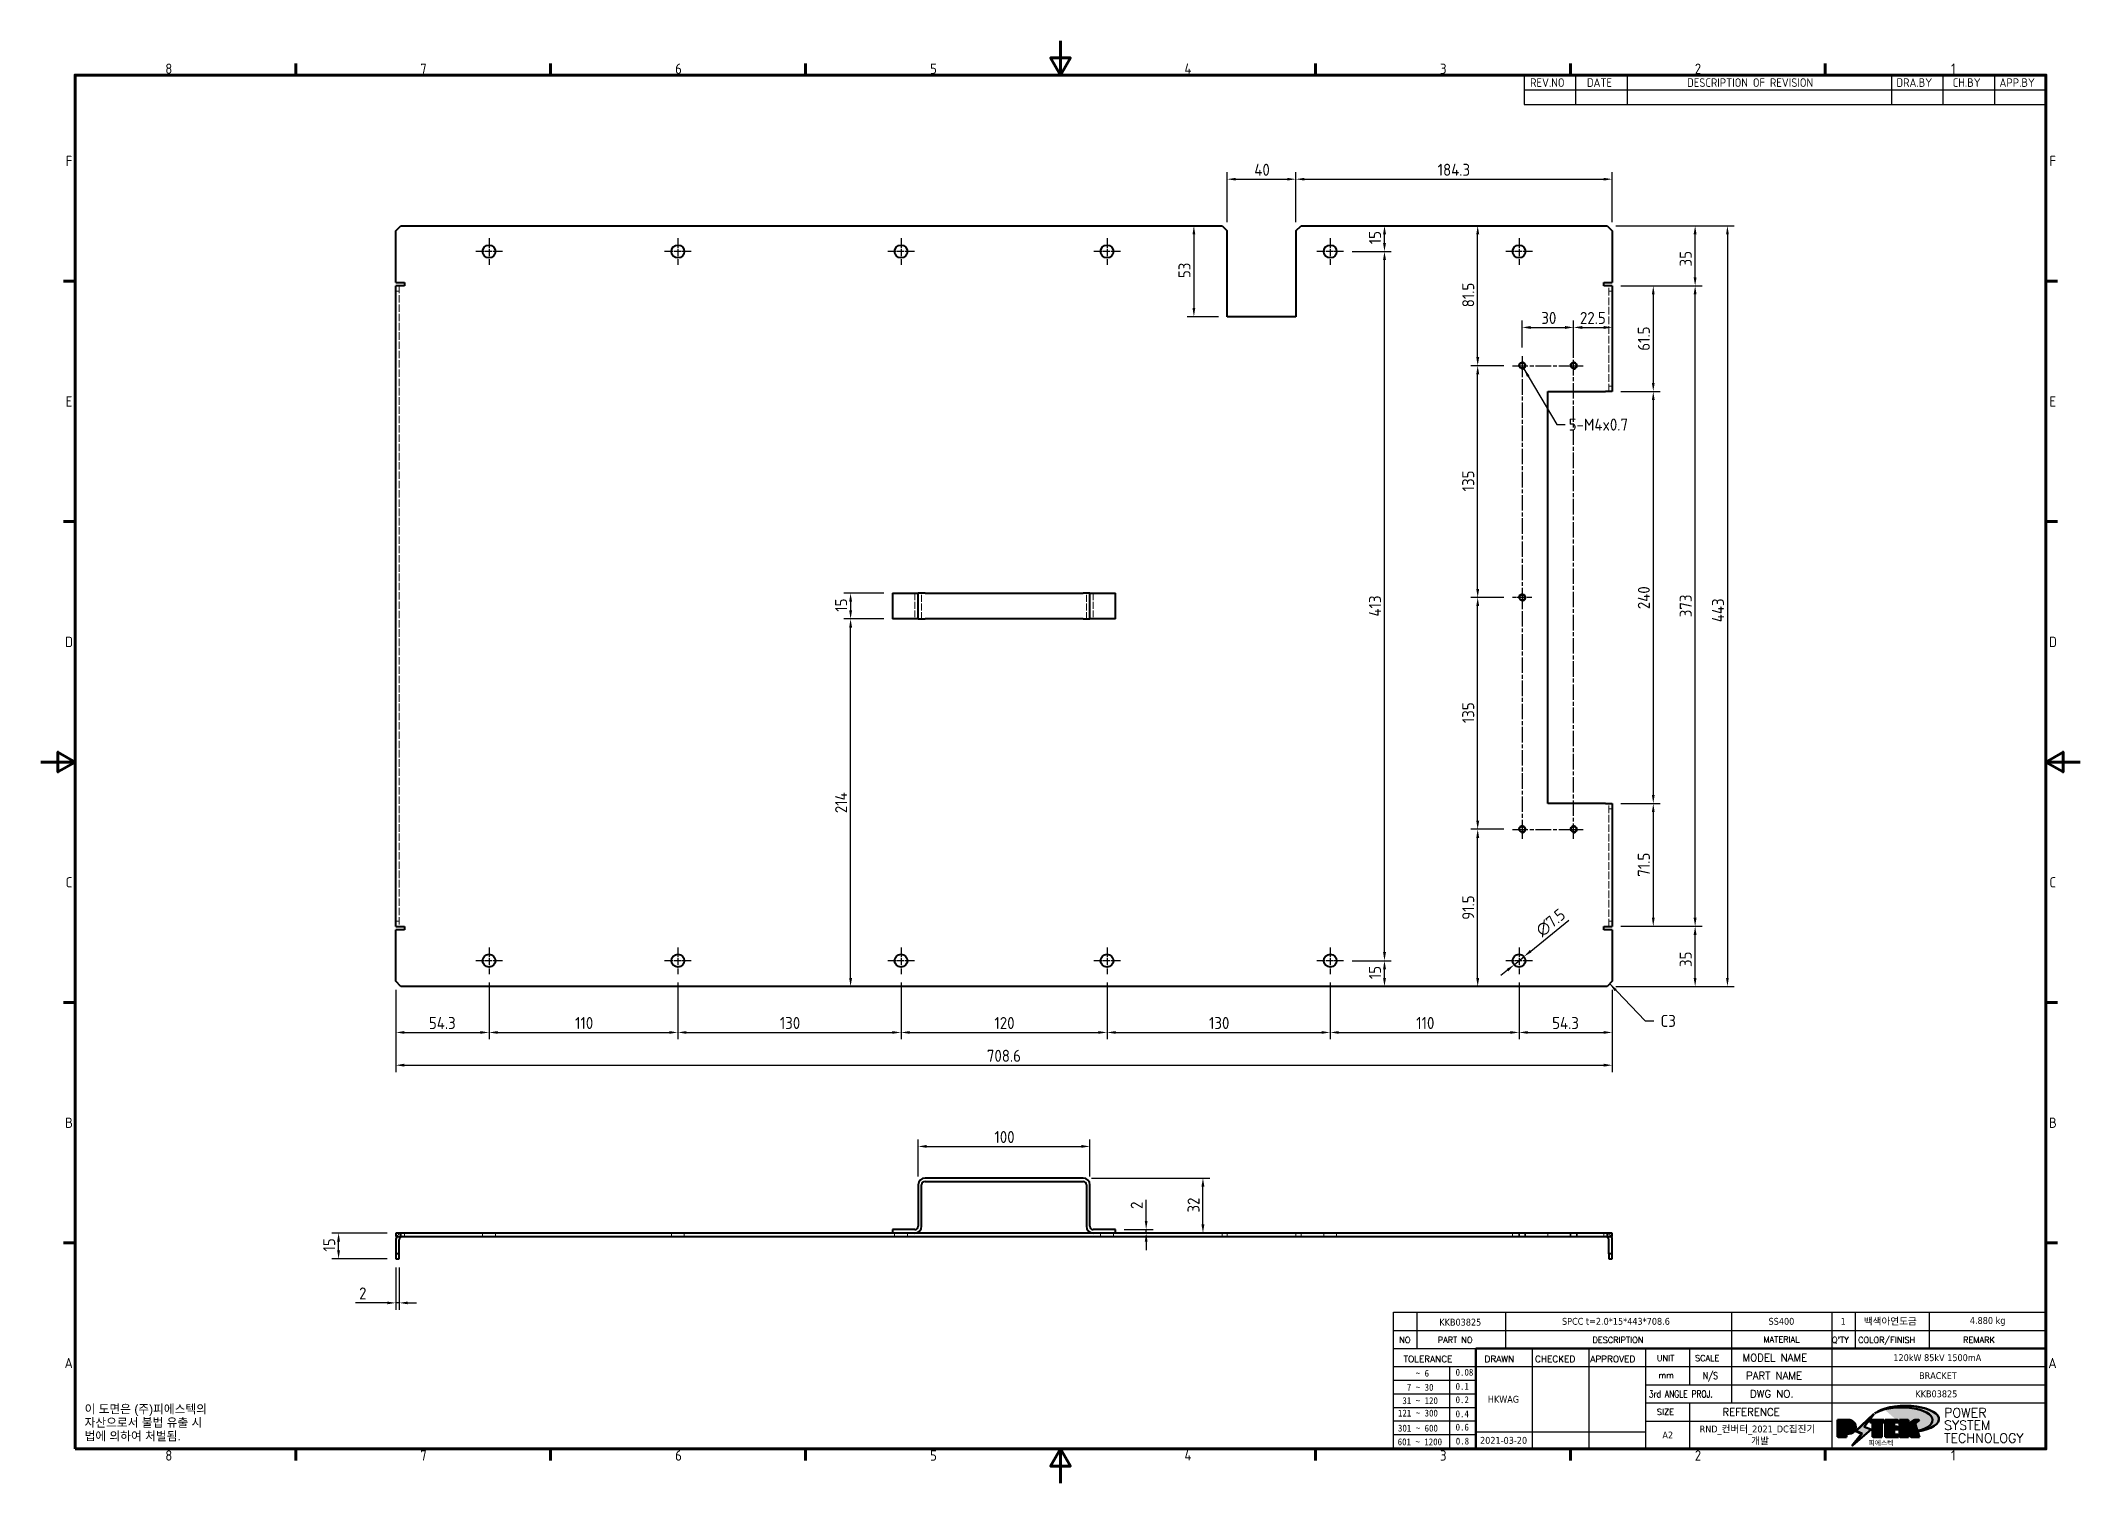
# Model space of a CAD drawing. Header units: millimetres. Extents: x 0 to 1188, y 0 to 840.
import ezdxf
from ezdxf.enums import TextEntityAlignment as Align

# ---------------------------------------------------------------- set-up
doc = ezdxf.new("R2010")
doc.units = ezdxf.units.MM
doc.header["$LTSCALE"] = 2
doc.linetypes.add('CHAIN', pattern=[0.3543, 0.2362, -0.0295, 0.0591, -0.0295])
doc.linetypes.add('DASHED', pattern=[0.2067, 0.1654, -0.0413])
doc.layers.get('0').update_dxf_attribs({"color": 3, "lineweight": 25})
for name, color, linetype, lineweight in [('가려진 것(ISO)', 2, 'DASHED', 18), ('가시적인 것(ISO)', 3, 'Continuous', 40), ('가시적인 좁은 것(ISO)', 3, 'Continuous', 35), ('경계(ISO)', 7, 'Continuous', 70), ('기호(ISO)', 5, 'Continuous', 25), ('제목(ISO)', 7, 'Continuous', 50), ('중심 표식(ISO)', 1, 'Continuous', 25), ('중심선(ISO)', 1, 'Continuous', 25), ('치수(ISO)', 7, 'Continuous', 25), ('해치(ISO)', 7, 'Continuous', 18)]:
    doc.layers.add(name, color=color, linetype=linetype, lineweight=lineweight)
doc.styles.add('HAN_291', font='')
doc.styles.add('HAN_370', font='', dxfattribs={"width": 2})
doc.styles.add('ISO Proportiona M2B', font='isocp.shx')
doc.styles.add('RC_284', font='ROMANC.shx')
doc.styles.add('RC_287', font='ROMANC.shx')
doc.styles.add('RC_292', font='ROMANC.shx')
doc.styles.add('ROMANT_294', font='romant.shx')
doc.styles.add('문자 텍스트_M2B', font='isocp.shx')
doc.styles.add('문자 텍스트_PSTEK_POSCO', font='isocp.shx')
doc.styles.add('치수 텍스트_PSTEK_POSCO', font='isocp.shx')
doc.styles.add('텍스트 스타일198', font='tahoma.ttf')
doc.styles.add('텍스트 스타일333', font='ROMANC.shx', dxfattribs={"width": 0.8})
doc.styles.get('HAN_291').set_extended_font_data('GulimChe')
doc.styles.get('HAN_370').set_extended_font_data('GulimChe')
doc.dimstyles.new('치수_PSTEK_POSCO', dxfattribs={"dimscale": 2, "dimtxt": 3.5, "dimasz": 2.5, "dimexe": 2, "dimexo": 2.5, "dimgap": 1, "dimtad": 1, "dimrnd": 1e-08, "dimdsep": 46, "dimtxsty": '치수 텍스트_PSTEK_POSCO', "dimcen": 0.09, "dimdle": 10, "dimclrd": 7, "dimclre": 7, "dimclrt": 2, "dimadec": 1, "dimazin": 2, "dimtfac": 1, "dimtmove": 0, "dimatfit": 3, "dimfxl": 0, "dimtolj": 1, "dimlwd": -1, "dimlwe": -1, "dimarcsym": 0})
doc.dimstyles.new('치수_PSTEK_POSCO$7', dxfattribs={"dimscale": 2, "dimtxt": 3.5, "dimasz": 2.5, "dimexe": 2, "dimexo": 2.5, "dimgap": 1, "dimtad": 1, "dimrnd": 1e-08, "dimdsep": 46, "dimtxsty": '치수 텍스트_PSTEK_POSCO', "dimcen": 0.09, "dimdle": 10, "dimclrd": 7, "dimclre": 7, "dimclrt": 2, "dimadec": 1, "dimazin": 2, "dimtfac": 1, "dimtmove": 0, "dimatfit": 3, "dimfxl": 0, "dimtolj": 1, "dimlwd": -1, "dimlwe": -1, "dimarcsym": 0})

msp = doc.modelspace()

# ---------------------------------------------------------------- texts
at = {"layer": '기호(ISO)', "color": 2, "attachment_point": 4}
for s, insert, char_height, width, line_spacing_factor, style in [('{5-M4x0.7}', (890.0357, 616.4862), 7, 43.220537, 0.6125, '치수 텍스트_PSTEK_POSCO'), ('{\\fArial|b0|i0;\\H5.0000;이 도면은 (주)피에스텍의\\P자산으로서 불법 유출 시 \\P법에 의하여 처벌됨.}', (25.5102, 35.0293), 5, 78.612207, 0.944221, '문자 텍스트_PSTEK_POSCO')]:
    msp.add_mtext(s, dxfattribs=dict(at, insert=insert, char_height=char_height, width=width, line_spacing_factor=line_spacing_factor, style=style))
at = {"layer": '기호(ISO)', "color": 2, "insert": (943.54, 269.2207), "char_height": 7, "attachment_point": 4, "style": '치수 텍스트_PSTEK_POSCO'}
msp.add_mtext('{C3}', dxfattribs=at)

# ---------------------------------------------------------------- blocks, each defined once
blk = doc.blocks.new('경계 Default Border')
at = {"layer": '경계(ISO)'}
for p, q in [((74.25, 410), (74.25, 413.4)), ((148.5, 410), (148.5, 413.4)), ((222.75, 410), (222.75, 413.4)), ((371.25, 410), (371.25, 413.4)), ((445.5, 410), (445.5, 413.4)), ((519.75, 410), (519.75, 413.4)), ((10, 350), (6.6, 350)), ((584, 350), (587.4, 350)), ((10, 280), (6.6, 280)), ((584, 280), (587.4, 280)), ((10, 140), (6.6, 140)), ((584, 140), (587.4, 140)), ((10, 70), (6.6, 70)), ((584, 70), (587.4, 70)), ((74.25, 10), (74.25, 6.6)), ((148.5, 10), (148.5, 6.6)), ((222.75, 10), (222.75, 6.6)), ((371.25, 10), (371.25, 6.6)), ((445.5, 10), (445.5, 6.6)), ((519.75, 10), (519.75, 6.6))]:
    blk.add_line(p, q, dxfattribs=at)
at = {"layer": '경계(ISO)', "flags": 128}
for points in [[(297, 420), (297, 410), (294.11, 415), (299.89, 415), (297, 410)], [(10, 10), (10, 410), (584, 410), (584, 10), (10, 10)], [(0, 210), (10, 210), (5, 212.89), (5, 207.11), (10, 210)], [(594, 210), (584, 210), (589, 212.89), (589, 207.11), (584, 210)], [(297, 0), (297, 10), (294.11, 5), (299.89, 5), (297, 10)]]:
    blk.add_lwpolyline(points, dxfattribs=at)
at = {"layer": '경계(ISO)', "color": 2, "char_height": 3, "attachment_point": 7, "style": '문자 텍스트_M2B'}
for s, insert in [('8', (36.27, 410.37)), ('7', (110.52, 410.39)), ('6', (184.77, 410.37)), ('5', (259.02, 410.37)), ('4', (333.1, 410.4)), ('3', (407.54, 410.37)), ('2', (481.75, 410.37)), ('1', (556.36, 410.4)), ('F', (7.24, 383.5)), ('F', (585.04, 383.5)), ('E', (7.24, 313.47)), ('E', (585.04, 313.47)), ('D', (7.08, 243.47)), ('D', (584.88, 243.47)), ('C', (7.24, 173.47)), ('C', (585.04, 173.47)), ('B', (7.08, 103.47)), ('B', (584.88, 103.47)), ('A', (6.91, 33.49)), ('A', (584.71, 33.49)), ('8', (36.27, 6.57)), ('7', (110.52, 6.59)), ('6', (184.77, 6.57)), ('5', (259.02, 6.57)), ('4', (333.1, 6.6)), ('3', (407.54, 6.57)), ('2', (481.75, 6.57)), ('1', (556.36, 6.6))]:
    blk.add_mtext(s, dxfattribs=dict(at, insert=insert))
blk = doc.blocks.new('제목 블록 PSTEK')
h = blk.add_hatch(color=1)
edge = h.paths.add_edge_path(flags=0)
edge.add_line((314.22, 19.61), (314.22, 17))
edge.add_line((314.22, 17), (314.35, 17))
edge.add_arc((314.35, 17.65), 0.651, 270, 360)
edge.add_line((315, 17.65), (315, 18.96))
edge.add_arc((314.35, 18.96), 0.651, 0, 90)
edge.add_line((314.35, 19.61), (314.22, 19.61))
edge = h.paths.add_edge_path()
edge.add_arc((314.98, 18.29), 1.97, 270, 450)
edge.add_line((314.98, 20.26), (311.77, 20.26))
edge.add_line((311.77, 20.26), (311.77, 15.34))
edge.add_line((311.77, 15.34), (314.22, 15.34))
edge.add_line((314.22, 15.34), (314.22, 16.32))
edge.add_line((314.22, 16.32), (314.98, 16.32))
h = blk.add_hatch(color=252)
edge = h.paths.add_edge_path()
edge.add_arc((314.98, 18.29), 1.97, 270, 406.82787)
edge.add_arc((315.16, 18.14), 1.97, -90, 53.56098, ccw=False)
edge.add_line((315.16, 16.17), (314.4, 16.17))
edge.add_line((314.4, 16.17), (314.4, 15.19))
edge.add_line((314.4, 15.19), (311.94, 15.19))
edge.add_line((311.94, 15.19), (311.94, 15.34))
edge.add_line((311.94, 15.34), (314.22, 15.34))
edge.add_line((314.22, 15.34), (314.22, 16.32))
edge.add_line((314.22, 16.32), (314.98, 16.32))
h = blk.add_hatch(color=252)
edge = h.paths.add_edge_path()
edge.add_line((314.4, 19.46), (314.53, 19.46))
edge.add_arc((314.53, 18.81), 0.651, 60.41893, 90, ccw=False)
edge.add_arc((314.35, 18.96), 0.651, 39.96992, 90)
edge.add_line((314.35, 19.61), (314.22, 19.61))
edge.add_line((314.22, 19.61), (314.22, 17))
edge.add_line((314.22, 17), (314.35, 17))
edge.add_arc((314.35, 17.65), 0.651, 270, 274.69308)
edge.add_line((314.4, 17), (314.4, 19.46))
for color, points in [(252, [(317.22, 17.06), (322.03, 21.63), (322.28, 21.94), (317.05, 16.98), (318.75, 16.19), (316, 12.72), (316.34, 13), (318.92, 16.27)]), (5, [(321.62, 17.42), (319.53, 18.25), (322.45, 22.02), (317.22, 17.06), (318.92, 16.27), (316.17, 12.8)]), (1, [(324.48, 19.61), (325.24, 19.61), (325.24, 20.26), (321.23, 20.26), (321.23, 19.61), (321.98, 19.61), (321.98, 15.34), (324.48, 15.34)]), (252, [(321.98, 19.61), (321.4, 19.61), (321.4, 19.46), (321.98, 19.46)]), (252, [(324.66, 19.46), (325.42, 19.46), (325.42, 20.11), (325.24, 20.11), (325.24, 19.61), (324.48, 19.61), (324.48, 15.34), (322.16, 15.34), (322.16, 15.19), (324.66, 15.19)]), (1, [(329.23, 20.26), (325.66, 20.26), (325.66, 15.34), (329.36, 15.34), (329.36, 15.99), (328.11, 15.99), (328.11, 17.56), (329.23, 17.56), (329.23, 18.26), (328.11, 18.26), (328.11, 19.61), (329.23, 19.61)]), (252, [(328.29, 19.46), (329.41, 19.46), (329.41, 20.11), (329.23, 20.11), (329.23, 19.61), (328.11, 19.61), (328.11, 18.26), (328.29, 18.26)]), (252, [(328.29, 17.42), (329.41, 17.42), (329.41, 18.11), (329.23, 18.11), (329.23, 17.56), (328.11, 17.56), (328.11, 15.99), (328.29, 15.99)]), (1, [(332.33, 20.26), (329.86, 20.26), (329.86, 15.34), (332.33, 15.34), (332.33, 17.43), (333.07, 15.34), (335.49, 15.34), (334.25, 19.31), (335.44, 20.26), (334.31, 20.26), (332.33, 19)]), (252, [(332.51, 20.11), (332.33, 20.11), (332.33, 19), (332.51, 19.11)]), (252, [(335.62, 20.11), (335.25, 20.11), (334.25, 19.31), (335.49, 15.34), (333.2, 15.34), (333.25, 15.19), (335.66, 15.19), (334.43, 19.16)]), (252, [(329.54, 15.85), (329.36, 15.85), (329.36, 15.34), (325.83, 15.34), (325.83, 15.19), (329.54, 15.19)]), (252, [(332.51, 16.93), (332.33, 17.43), (332.33, 15.34), (330.04, 15.34), (330.04, 15.19), (332.51, 15.19)])]:
    blk.add_hatch(color=color).paths.add_polyline_path(points)
at = {"layer": '해치(ISO)', "true_color": 0x27d1fc}
h = blk.add_hatch(color=140, dxfattribs=at)
edge = h.paths.add_edge_path()
edge.add_ellipse((330.37, 20.16), major_axis=(9.1, 0), ratio=0.40699, start_angle=301.30985, end_angle=507.74369)
edge.add_ellipse((331.53, 20.46), major_axis=(-9.82, 0), ratio=0.39426, start_angle=111.51207, end_angle=334.47025, ccw=False)
edge.add_line((335.14, 16.86), (335.1, 16.99))
at = {"color": 180}
for p, q in [((182.48, 11.79), (182.48, 51.57)), ((182.48, 51.57), (372.48, 51.57)), ((189.27, 51.57), (189.27, 41.01)), ((215.22, 41.01), (215.22, 51.57)), ((280.88, 51.57), (280.88, 41.01)), ((310.09, 51.57), (310.09, 41.01)), ((316.9, 51.57), (316.9, 41.01)), ((338.46, 51.57), (338.46, 41.01)), ((372.48, 51.57), (372.48, 11.79)), ((182.48, 46.29), (372.48, 46.29)), ((182.48, 41.01), (206.45, 41.01)), ((182.48, 35.73), (206.45, 35.73)), ((198.86, 12.03), (198.86, 35.73)), ((206.45, 35.73), (372.48, 35.73)), ((222.94, 11.79), (222.94, 41.01)), ((239.43, 11.79), (239.43, 41.01)), ((255.92, 11.79), (255.92, 41.01)), ((268.69, 41.01), (268.69, 30.45)), ((280.88, 41.01), (280.88, 25.17)), ((310.09, 41.01), (310.09, 11.79)), ((182.48, 31.78), (206.45, 31.78)), ((255.92, 30.45), (372.48, 30.45)), ((182.48, 27.83), (206.45, 27.83)), ((182.48, 23.88), (206.45, 23.88)), ((255.92, 25.17), (372.48, 25.17)), ((268.69, 25.17), (268.69, 11.79)), ((182.48, 19.93), (206.45, 19.93)), ((255.92, 19.89), (310.09, 19.89)), ((182.48, 15.98), (206.45, 15.98)), ((206.45, 16.74), (255.92, 16.74)), ((182.48, 11.79), (372.48, 11.79))]:
    blk.add_line(p, q, dxfattribs=at)
at = {"color": 7, "lineweight": 50}
for p, q in [((206.45, 11.79), (206.45, 41.01)), ((206.45, 41.01), (372.48, 41.01))]:
    blk.add_line(p, q, dxfattribs=at)
at = {"color": 7}
for p, q in [((314.98, 20.26), (311.77, 20.26)), ((311.77, 20.26), (311.77, 15.34)), ((314.98, 20.26), (311.77, 20.26)), ((311.77, 20.26), (311.77, 15.34)), ((314.22, 17), (314.22, 19.61)), ((314.22, 19.61), (314.35, 19.61)), ((314.35, 19.61), (314.22, 19.61)), ((314.22, 19.61), (314.22, 17)), ((314.22, 17), (314.22, 19.61)), ((314.22, 19.61), (314.35, 19.61)), ((314.4, 19.46), (314.53, 19.46)), ((314.4, 17), (314.4, 19.46)), ((315, 18.96), (315, 17.65)), ((315, 18.96), (315, 17.65)), ((322.28, 21.94), (317.05, 16.98)), ((322.45, 22.02), (317.22, 17.06)), ((317.22, 17.06), (322.03, 21.63)), ((319.53, 18.25), (322.45, 22.02)), ((321.62, 17.42), (319.53, 18.25)), ((325.24, 20.26), (321.23, 20.26)), ((321.23, 20.26), (321.23, 19.61)), ((325.24, 20.26), (321.23, 20.26)), ((321.23, 20.26), (321.23, 19.61)), ((321.23, 19.61), (321.98, 19.61)), ((321.23, 19.61), (321.98, 19.61)), ((321.4, 19.61), (321.4, 19.46)), ((321.98, 19.61), (321.4, 19.61)), ((321.4, 19.46), (321.98, 19.46)), ((321.98, 19.61), (321.98, 15.34)), ((321.98, 19.46), (321.98, 19.61)), ((321.98, 19.61), (321.98, 15.34)), ((322.03, 21.63), (322.28, 21.94)), ((324.48, 19.61), (325.24, 19.61)), ((324.48, 15.34), (324.48, 19.61)), ((325.24, 19.61), (324.48, 19.61)), ((324.48, 19.61), (324.48, 15.34)), ((324.48, 19.61), (325.24, 19.61)), ((324.48, 15.34), (324.48, 19.61)), ((324.66, 19.46), (325.42, 19.46)), ((324.66, 15.19), (324.66, 19.46)), ((325.24, 19.61), (325.24, 20.26)), ((325.24, 19.61), (325.24, 20.26)), ((325.42, 20.11), (325.24, 20.11)), ((325.24, 20.11), (325.24, 19.61)), ((325.42, 19.46), (325.42, 20.11)), ((329.23, 20.26), (325.66, 20.26)), ((325.66, 20.26), (325.66, 15.34)), ((325.66, 20.26), (325.66, 15.34)), ((329.23, 20.26), (325.66, 20.26)), ((328.11, 18.26), (328.11, 19.61)), ((328.11, 19.61), (329.23, 19.61)), ((329.23, 19.61), (328.11, 19.61)), ((328.11, 19.61), (328.11, 18.26)), ((328.11, 18.26), (328.11, 19.61)), ((328.11, 19.61), (329.23, 19.61)), ((329.23, 18.26), (328.11, 18.26)), ((328.11, 18.26), (328.29, 18.26)), ((329.23, 18.26), (328.11, 18.26)), ((328.29, 18.26), (328.29, 19.46)), ((328.29, 19.46), (329.41, 19.46)), ((329.23, 19.61), (329.23, 20.26)), ((329.23, 19.61), (329.23, 20.26)), ((329.41, 20.11), (329.23, 20.11)), ((329.23, 20.11), (329.23, 19.61)), ((329.23, 17.56), (329.23, 18.26)), ((329.23, 17.56), (329.23, 18.26)), ((329.41, 18.11), (329.23, 18.11)), ((329.23, 18.11), (329.23, 17.56)), ((329.41, 19.46), (329.41, 20.11)), ((329.41, 17.42), (329.41, 18.11)), ((332.33, 20.26), (329.86, 20.26)), ((329.86, 20.26), (329.86, 15.34)), ((329.86, 20.26), (329.86, 15.34)), ((332.33, 20.26), (329.86, 20.26)), ((334.31, 20.26), (332.33, 19)), ((332.33, 19), (332.33, 20.26)), ((334.31, 20.26), (332.33, 19)), ((332.33, 19), (332.33, 20.26)), ((332.51, 20.11), (332.33, 20.11)), ((332.33, 20.11), (332.33, 19)), ((332.33, 19), (332.51, 19.11)), ((332.51, 19.11), (332.51, 20.11)), ((334.25, 19.31), (335.44, 20.26)), ((334.25, 19.31), (335.44, 20.26)), ((335.25, 20.11), (334.25, 19.31)), ((335.49, 15.34), (334.25, 19.31)), ((334.25, 19.31), (335.49, 15.34)), ((335.49, 15.34), (334.25, 19.31)), ((335.44, 20.26), (334.31, 20.26)), ((335.44, 20.26), (334.31, 20.26)), ((334.43, 19.16), (335.62, 20.11)), ((335.66, 15.19), (334.43, 19.16)), ((335.62, 20.11), (335.25, 20.11)), ((311.77, 15.34), (314.22, 15.34)), ((311.77, 15.34), (314.22, 15.34)), ((314.22, 15.34), (311.94, 15.34)), ((311.94, 15.34), (311.94, 15.19)), ((311.94, 15.19), (314.4, 15.19)), ((314.35, 17), (314.22, 17)), ((314.22, 17), (314.35, 17)), ((314.35, 17), (314.22, 17)), ((314.22, 16.32), (314.98, 16.32)), ((314.22, 15.34), (314.22, 16.32)), ((314.98, 16.32), (314.22, 16.32)), ((314.22, 16.32), (314.22, 15.34)), ((314.22, 16.32), (314.98, 16.32)), ((314.22, 15.34), (314.22, 16.32)), ((314.4, 16.17), (315.16, 16.17)), ((314.4, 15.19), (314.4, 16.17)), ((318.75, 16.19), (316, 12.72)), ((316, 12.72), (316.34, 13)), ((316.17, 12.8), (321.62, 17.42)), ((318.92, 16.27), (316.17, 12.8)), ((316.34, 13), (318.92, 16.27)), ((317.05, 16.98), (318.75, 16.19)), ((318.92, 16.27), (317.22, 17.06)), ((317.22, 17.06), (318.92, 16.27)), ((321.98, 15.34), (324.48, 15.34)), ((321.98, 15.34), (324.48, 15.34)), ((324.48, 15.34), (322.16, 15.34)), ((322.16, 15.34), (322.16, 15.19)), ((322.16, 15.19), (324.66, 15.19)), ((325.66, 15.34), (329.36, 15.34)), ((325.66, 15.34), (329.36, 15.34)), ((329.36, 15.34), (325.83, 15.34)), ((325.83, 15.34), (325.83, 15.19)), ((325.83, 15.19), (329.54, 15.19)), ((328.11, 17.56), (329.23, 17.56)), ((328.11, 15.99), (328.11, 17.56)), ((329.23, 17.56), (328.11, 17.56)), ((328.11, 17.56), (328.11, 15.99)), ((328.11, 17.56), (329.23, 17.56)), ((328.11, 15.99), (328.11, 17.56)), ((329.36, 15.99), (328.11, 15.99)), ((328.11, 15.99), (328.29, 15.99)), ((329.36, 15.99), (328.11, 15.99)), ((328.29, 15.99), (328.29, 17.42)), ((328.29, 17.42), (329.41, 17.42)), ((329.36, 15.34), (329.36, 15.99)), ((329.36, 15.34), (329.36, 15.99)), ((329.54, 15.85), (329.36, 15.85)), ((329.36, 15.85), (329.36, 15.34)), ((329.54, 15.19), (329.54, 15.85)), ((329.86, 15.34), (332.33, 15.34)), ((329.86, 15.34), (332.33, 15.34)), ((332.33, 15.34), (330.04, 15.34)), ((330.04, 15.34), (330.04, 15.19)), ((330.04, 15.19), (332.51, 15.19)), ((332.33, 17.43), (333.07, 15.34)), ((332.33, 15.34), (332.33, 17.43)), ((332.51, 16.93), (332.33, 17.43)), ((332.33, 17.43), (332.33, 15.34)), ((332.33, 17.43), (333.07, 15.34)), ((332.33, 15.34), (332.33, 17.43)), ((332.51, 15.19), (332.51, 16.93)), ((333.07, 15.34), (335.49, 15.34)), ((333.07, 15.34), (335.49, 15.34)), ((335.49, 15.34), (333.2, 15.34)), ((333.2, 15.34), (333.25, 15.19)), ((333.25, 15.19), (335.66, 15.19)), ((345.04, 17.5), (344.99, 17.69))]:
    blk.add_line(p, q, dxfattribs=at)
at = {"color": 1}
for p, q in [((314.98, 20.26), (311.77, 20.26)), ((311.77, 20.26), (311.77, 15.34)), ((314.22, 17), (314.22, 19.61)), ((314.22, 19.61), (314.35, 19.61)), ((315, 18.96), (315, 17.65)), ((325.24, 20.26), (321.23, 20.26)), ((321.23, 20.26), (321.23, 19.61)), ((321.23, 19.61), (321.98, 19.61)), ((321.98, 19.61), (321.98, 15.34)), ((324.48, 19.61), (325.24, 19.61)), ((324.48, 15.34), (324.48, 19.61)), ((325.24, 19.61), (325.24, 20.26)), ((329.23, 20.26), (325.66, 20.26)), ((325.66, 20.26), (325.66, 15.34)), ((328.11, 18.26), (328.11, 19.61)), ((328.11, 19.61), (329.23, 19.61)), ((329.23, 18.26), (328.11, 18.26)), ((329.23, 19.61), (329.23, 20.26)), ((329.23, 17.56), (329.23, 18.26)), ((332.33, 20.26), (329.86, 20.26)), ((329.86, 20.26), (329.86, 15.34)), ((334.31, 20.26), (332.33, 19)), ((332.33, 19), (332.33, 20.26)), ((334.25, 19.31), (335.44, 20.26)), ((335.49, 15.34), (334.25, 19.31)), ((335.44, 20.26), (334.31, 20.26)), ((311.77, 15.34), (314.22, 15.34)), ((314.35, 17), (314.22, 17)), ((314.22, 16.32), (314.98, 16.32)), ((314.22, 15.34), (314.22, 16.32)), ((321.98, 15.34), (324.48, 15.34)), ((325.66, 15.34), (329.36, 15.34)), ((328.11, 17.56), (329.23, 17.56)), ((328.11, 15.99), (328.11, 17.56)), ((329.36, 15.99), (328.11, 15.99)), ((329.36, 15.34), (329.36, 15.99)), ((329.86, 15.34), (332.33, 15.34)), ((332.33, 17.43), (333.07, 15.34)), ((332.33, 15.34), (332.33, 17.43)), ((333.07, 15.34), (335.49, 15.34))]:
    blk.add_line(p, q, dxfattribs=at)
at = {"color": 5}
for p, q in [((322.45, 22.02), (317.22, 17.06)), ((319.53, 18.25), (322.45, 22.02)), ((321.62, 17.42), (319.53, 18.25)), ((316.17, 12.8), (321.62, 17.42)), ((318.92, 16.27), (316.17, 12.8)), ((317.22, 17.06), (318.92, 16.27))]:
    blk.add_line(p, q, dxfattribs=at)
at = {"color": 7}
for centre, radius, start, end in [((314.35, 18.96), 0.651, 0, 90), ((314.35, 18.96), 0.651, 39.96992, 90), ((314.35, 18.96), 0.651, 0, 90), ((314.53, 18.81), 0.651, 60.41893, 90), ((314.98, 18.29), 1.97, 270, 90), ((314.98, 18.29), 1.97, 270, 90), ((314.98, 18.29), 1.97, 270, 46.82787), ((315.16, 18.14), 1.97, 270, 53.56098), ((314.35, 17.65), 0.651, 270, 0), ((314.35, 17.65), 0.651, 270, 0), ((314.35, 17.65), 0.651, 270, 274.69308)]:
    blk.add_arc(centre, radius, start, end, dxfattribs=at)
at = {"color": 1}
for centre, radius, start, end in [((314.35, 18.96), 0.651, 0, 90), ((314.98, 18.29), 1.97, 270, 90), ((314.35, 17.65), 0.651, 270, 0)]:
    blk.add_arc(centre, radius, start, end, dxfattribs=at)
at = {"layer": '제목(ISO)', "lineweight": 18}
blk.add_line((182.48, 35.73), (182.48, 11.79), dxfattribs=at)
at = {"layer": '제목(ISO)'}
for p, q in [((314.98, 20.26), (311.77, 20.26)), ((311.77, 20.26), (311.77, 15.34)), ((314.22, 17), (314.22, 19.61)), ((314.22, 19.61), (314.35, 19.61)), ((314.35, 19.61), (314.22, 19.61)), ((314.22, 19.61), (314.22, 17)), ((314.4, 19.46), (314.53, 19.46)), ((314.4, 17), (314.4, 19.46)), ((315, 18.96), (315, 17.65)), ((322.28, 21.94), (317.05, 16.98)), ((322.45, 22.02), (317.22, 17.06)), ((317.22, 17.06), (322.03, 21.63)), ((319.53, 18.25), (322.45, 22.02)), ((321.62, 17.42), (319.53, 18.25)), ((325.24, 20.26), (321.23, 20.26)), ((321.23, 20.26), (321.23, 19.61)), ((321.23, 19.61), (321.98, 19.61)), ((321.98, 19.61), (321.4, 19.61)), ((321.4, 19.61), (321.4, 19.46)), ((321.4, 19.46), (321.98, 19.46)), ((321.98, 19.61), (321.98, 15.34)), ((321.98, 19.46), (321.98, 19.61)), ((322.03, 21.63), (322.28, 21.94)), ((324.48, 19.61), (325.24, 19.61)), ((324.48, 15.34), (324.48, 19.61)), ((325.24, 19.61), (324.48, 19.61)), ((324.48, 19.61), (324.48, 15.34)), ((324.66, 19.46), (325.42, 19.46)), ((324.66, 15.19), (324.66, 19.46)), ((325.24, 19.61), (325.24, 20.26)), ((325.42, 20.11), (325.24, 20.11)), ((325.24, 20.11), (325.24, 19.61)), ((325.42, 19.46), (325.42, 20.11)), ((329.23, 20.26), (325.66, 20.26)), ((325.66, 20.26), (325.66, 15.34)), ((328.11, 18.26), (328.11, 19.61)), ((328.11, 19.61), (329.23, 19.61)), ((329.23, 19.61), (328.11, 19.61)), ((328.11, 19.61), (328.11, 18.26)), ((329.23, 18.26), (328.11, 18.26)), ((328.11, 18.26), (328.29, 18.26)), ((328.29, 19.46), (329.41, 19.46)), ((328.29, 18.26), (328.29, 19.46)), ((329.23, 19.61), (329.23, 20.26)), ((329.41, 20.11), (329.23, 20.11)), ((329.23, 20.11), (329.23, 19.61)), ((329.23, 17.56), (329.23, 18.26)), ((329.41, 18.11), (329.23, 18.11)), ((329.23, 18.11), (329.23, 17.56)), ((329.41, 19.46), (329.41, 20.11)), ((329.41, 17.42), (329.41, 18.11)), ((332.33, 20.26), (329.86, 20.26)), ((329.86, 20.26), (329.86, 15.34)), ((334.31, 20.26), (332.33, 19)), ((332.33, 19), (332.33, 20.26)), ((332.51, 20.11), (332.33, 20.11)), ((332.33, 20.11), (332.33, 19)), ((332.33, 19), (332.51, 19.11)), ((332.51, 19.11), (332.51, 20.11)), ((334.25, 19.31), (335.44, 20.26)), ((335.25, 20.11), (334.25, 19.31)), ((335.49, 15.34), (334.25, 19.31)), ((334.25, 19.31), (335.49, 15.34)), ((335.44, 20.26), (334.31, 20.26)), ((334.43, 19.16), (335.62, 20.11)), ((335.66, 15.19), (334.43, 19.16)), ((335.62, 20.11), (335.25, 20.11)), ((311.77, 15.34), (314.22, 15.34)), ((314.22, 15.34), (311.94, 15.34)), ((311.94, 15.34), (311.94, 15.19)), ((311.94, 15.19), (314.4, 15.19)), ((314.35, 17), (314.22, 17)), ((314.22, 17), (314.35, 17)), ((314.22, 15.34), (314.22, 16.32)), ((314.22, 16.32), (314.98, 16.32)), ((314.98, 16.32), (314.22, 16.32)), ((314.22, 16.32), (314.22, 15.34)), ((314.4, 15.19), (314.4, 16.17)), ((314.4, 16.17), (315.16, 16.17)), ((318.75, 16.19), (316, 12.72)), ((316, 12.72), (316.34, 13)), ((316.17, 12.8), (321.62, 17.42)), ((318.92, 16.27), (316.17, 12.8)), ((316.34, 13), (318.92, 16.27)), ((317.05, 16.98), (318.75, 16.19)), ((317.22, 17.06), (318.92, 16.27)), ((318.92, 16.27), (317.22, 17.06)), ((321.98, 15.34), (324.48, 15.34)), ((324.48, 15.34), (322.16, 15.34)), ((322.16, 15.34), (322.16, 15.19)), ((322.16, 15.19), (324.66, 15.19)), ((325.66, 15.34), (329.36, 15.34)), ((329.36, 15.34), (325.83, 15.34)), ((325.83, 15.34), (325.83, 15.19)), ((325.83, 15.19), (329.54, 15.19)), ((328.11, 15.99), (328.11, 17.56)), ((328.11, 17.56), (329.23, 17.56)), ((329.23, 17.56), (328.11, 17.56)), ((328.11, 17.56), (328.11, 15.99)), ((329.36, 15.99), (328.11, 15.99)), ((328.11, 15.99), (328.29, 15.99)), ((328.29, 17.42), (329.41, 17.42)), ((328.29, 15.99), (328.29, 17.42)), ((329.36, 15.34), (329.36, 15.99)), ((329.54, 15.85), (329.36, 15.85)), ((329.36, 15.85), (329.36, 15.34)), ((329.54, 15.19), (329.54, 15.85)), ((329.86, 15.34), (332.33, 15.34)), ((332.33, 15.34), (330.04, 15.34)), ((330.04, 15.34), (330.04, 15.19)), ((330.04, 15.19), (332.51, 15.19)), ((332.33, 15.34), (332.33, 17.43)), ((332.33, 17.43), (333.07, 15.34)), ((332.51, 16.93), (332.33, 17.43)), ((332.33, 17.43), (332.33, 15.34)), ((332.51, 15.19), (332.51, 16.93)), ((333.07, 15.34), (335.49, 15.34)), ((335.49, 15.34), (333.2, 15.34)), ((333.2, 15.34), (333.25, 15.19)), ((333.25, 15.19), (335.66, 15.19))]:
    blk.add_line(p, q, dxfattribs=at)
at = {"layer": '제목(ISO)', "color": 4}
blk.add_line((335.14, 16.86), (335.1, 16.99), dxfattribs=at)
at = {"layer": '제목(ISO)'}
for centre, radius, start, end in [((314.35, 18.96), 0.651, 0, 90), ((314.35, 18.96), 0.651, 39.96992, 90), ((314.53, 18.81), 0.651, 60.41893, 90), ((314.98, 18.29), 1.97, 46.82787, 90), ((314.98, 18.29), 1.97, 270, 46.82787), ((314.98, 18.29), 1.97, 270, 46.82787), ((315.16, 18.14), 1.97, 270, 53.56098), ((314.35, 17.65), 0.651, 270, 0), ((314.35, 17.65), 0.651, 270, 274.69308)]:
    blk.add_arc(centre, radius, start, end, dxfattribs=at)
at = {"layer": '제목(ISO)', "color": 4}
for centre, major_axis, ratio, start_param, end_param in [((331.53, 20.46), (9.82, 0), 0.39426, 5.087845, 8.9792), ((330.37, 20.16), (9.1, 0), 0.40699, 5.258849, 8.861799)]:
    blk.add_ellipse(centre, major_axis=major_axis, ratio=ratio, start_param=start_param, end_param=end_param, dxfattribs=at)
at = {"color": 2}
for s, height, style, p in [('NO', 1.742, 'RC_284', (184.14, 42.62)), ('PART NO', 1.742, 'RC_284', (195.34, 42.62)), ('DESCRIPTION', 1.7424, 'RC_284', (240.4, 42.62)), ("Q'TY", 1.742, 'RC_284', (310.14, 42.62)), ('COLOR/FINISH', 1.7424, 'RC_284', (317.77, 42.62)), ('REMARK', 1.742, 'RC_284', (348.35, 42.62)), (' TOLERANCE', 1.9, 'RC_287', (184.09, 37.01)), ('DRAWN', 1.9, 'RC_287', (208.98, 37.01)), ('CHECKED', 1.9, 'RC_287', (223.69, 37.01)), ('APPROVED', 1.9, 'RC_287', (239.78, 37.01)), ('UNIT', 1.742, 'RC_284', (259.17, 37.34)), ('SCALE', 1.742, 'RC_284', (270.29, 37.34)), ('MODEL NAME', 2.178, 'RC_292', (284.1, 37.25)), ('  7 ~ 30', 2, 'HAN_291', (183.77, 28.71)), ('    ~ 6', 2, 'HAN_291', (183.77, 32.82)), ('0.08', 2, 'HAN_291', (200.55, 33.1)), ('0.1', 2, 'HAN_291', (200.55, 28.99)), ('mm', 1.742, 'RC_284', (259.65, 32.35)), ('PART NAME', 2.178, 'RC_292', (285.14, 32.03)), (' 31 ~ 120', 2, 'HAN_291', (183.77, 24.83)), ('0.2', 2, 'HAN_291', (200.55, 25.11)), (' DWG NO.', 2.178, 'RC_292', (284.81, 26.75)), ('301 ~ 600', 2, 'HAN_291', (183.77, 16.83)), ('121 ~ 300', 2, 'HAN_291', (183.77, 21.21)), ('0.4', 2, 'HAN_291', (200.55, 21)), ('0.6', 2, 'HAN_291', (200.55, 17.12)), ('SIZE', 1.742, 'RC_284', (259.17, 21.69)), ('REFERENCE', 2.178, 'RC_292', (278.27, 21.43)), ('601 ~ 1200', 2, 'HAN_291', (183.68, 12.85)), ('0.8', 2, 'HAN_291', (200.61, 13.06))]:
    blk.add_text(s, height=height, dxfattribs=dict(at, style=style)).set_placement(p)
at = {"color": 2, "style": 'RC_284'}
blk.add_text('MATERIAL', height=1.742, dxfattribs=at).set_placement((295.48, 43.65), align=Align.MIDDLE_CENTER)
at = {"color": 7, "style": '텍스트 스타일333', "width": 0.8}
blk.add_text('N/S', height=2, dxfattribs=at).set_placement((274.78, 33.09), align=Align.MIDDLE_CENTER)
at = {"color": 2, "style": '텍스트 스타일333', "width": 0.8}
blk.add_text('3rd ANGLE PROJ.', height=2, dxfattribs=at).set_placement((256.84, 26.76))
at = {"color": 7, "style": 'ROMANT_294'}
for s, p in [('POWER', (342.83, 20.97)), ('SYSTEM', (342.83, 17.33)), ('TECHNOLOGY', (342.83, 13.57))]:
    blk.add_text(s, height=2.7, dxfattribs=at).set_placement(p)
at = {"color": 7, "insert": (320.85, 14.21), "char_height": 1.4, "attachment_point": 1, "line_spacing_factor": 0.332, "style": 'HAN_370'}
blk.add_mtext('\\fHY견고딕|b0|i0;\\H1.4000;피에스텍', dxfattribs=at)
at = {"layer": '제목(ISO)', "style": '텍스트 스타일198'}
for tag, p in [('부품_번호_001', (195.81, 47.68)), ('설명_001', (231.54, 47.92)), ('재질_001', (291.7, 47.93)), ("3._Q'TY_001", (312.71, 47.92)), ('4._COLOR_001', (319.44, 47.95)), ('질량\\P3;_001', (350.33, 48.16)), ('1._MODEL_NAME_001', (328.05, 37.34)), ('제목_001', (335.53, 32.12)), ('설계자_001', (209.94, 25.23)), ('부품_번호_001', (334.47, 26.81)), ('프로젝트_001', (271.63, 16.57)), ('작성_날짜_001', (207.67, 13.27)), ('시트_크기_001', (260.79, 14.82)), ('프로젝트_002', (286.64, 13.15))]:
    blk.add_attdef(tag, p, '', height=2, dxfattribs=at)
for tag, p in [('점검자', (231.18, 26.23)), ('엔지니어링_승인자', (247.67, 26.23)), ('점검_날짜', (231.18, 14.27)), ('엔지니어링_승인_날짜', (247.67, 14.27))]:
    blk.add_attdef(tag, text='', height=2, dxfattribs=at).set_placement(p, align=Align.MIDDLE_CENTER)
blk = doc.blocks.new('리비전 내역')
at = {"layer": '기호(ISO)'}
for p, q in [((432, 410), (584, 410)), ((432, 410), (432, 405.72)), ((447, 410), (447, 405.72)), ((462, 410), (462, 405.72)), ((539, 410), (539, 405.72)), ((554, 410), (554, 405.72)), ((569, 410), (569, 405.72)), ((584, 410), (584, 405.72)), ((432, 405.72), (584, 405.72)), ((432, 405.72), (432, 401.44)), ((447, 405.72), (447, 401.44)), ((462, 405.72), (462, 401.44)), ((539, 405.72), (539, 401.44)), ((554, 405.72), (554, 401.44)), ((569, 405.72), (569, 401.44)), ((584, 405.72), (584, 401.44)), ((432, 401.44), (584, 401.44))]:
    blk.add_line(p, q, dxfattribs=at)
at = {"layer": '기호(ISO)', "color": 2, "char_height": 2.5, "attachment_point": 7, "style": 'ISO Proportiona M2B'}
for s, insert in [('REV.NO', (433.79, 406.58)), ('DATE', (450.31, 406.58)), ('DESCRIPTION OF REVISION', (479.51, 406.58)), ('DRA.BY', (540.48, 406.58)), ('CH.BY', (556.86, 406.58)), ('APP.BY', (570.48, 406.58))]:
    blk.add_mtext(s, dxfattribs=dict(at, insert=insert))
blk = doc.blocks.new('*D22')
at = {"layer": 'Defpoints', "color": 0, "transparency": 16777216}
for p in [(206.8, 292.3), (261.1, 296.5), (261.1, 262.5)]:
    blk.add_point(p, dxfattribs=at)
at = {"layer": '치수(ISO)', "color": 7, "transparency": 16777216}
for p, q in [((206.8, 287.3), (206.8, 258.5)), ((261.1, 291.5), (261.1, 258.5)), ((211.8, 262.5), (256.1, 262.5))]:
    blk.add_line(p, q, dxfattribs=at)
for points in [[(211.8, 263.3), (211.8, 261.7), (206.8, 262.5)], [(256.1, 263.3), (256.1, 261.7), (261.1, 262.5)]]:
    blk.add_solid(points, dxfattribs=at)
at = {"layer": '치수(ISO)', "color": 2, "transparency": 16777216, "insert": (226.1, 268), "char_height": 7, "attachment_point": 4, "style": '치수 텍스트_PSTEK_POSCO'}
blk.add_mtext('\\A1;54.3', dxfattribs=at)
blk = doc.blocks.new('*D23')
at = {"layer": 'Defpoints', "color": 0, "transparency": 16777216}
for p in [(261.1, 296.5), (371.1, 296.5), (371.1, 262.5)]:
    blk.add_point(p, dxfattribs=at)
at = {"layer": '치수(ISO)', "color": 7, "transparency": 16777216}
for p, q in [((261.1, 291.5), (261.1, 258.5)), ((371.1, 291.5), (371.1, 258.5)), ((266.1, 262.5), (366.1, 262.5))]:
    blk.add_line(p, q, dxfattribs=at)
for points in [[(266.1, 263.3), (266.1, 261.7), (261.1, 262.5)], [(366.1, 263.3), (366.1, 261.7), (371.1, 262.5)]]:
    blk.add_solid(points, dxfattribs=at)
at = {"layer": '치수(ISO)', "color": 2, "transparency": 16777216, "insert": (311.2, 268), "char_height": 7, "attachment_point": 4, "style": '치수 텍스트_PSTEK_POSCO'}
blk.add_mtext('\\A1;110', dxfattribs=at)
blk = doc.blocks.new('*D24')
at = {"layer": 'Defpoints', "color": 0, "transparency": 16777216}
for p in [(371.1, 296.5), (501.1, 296.5), (501.1, 262.5)]:
    blk.add_point(p, dxfattribs=at)
at = {"layer": '치수(ISO)', "color": 7, "transparency": 16777216}
for p, q in [((371.1, 291.5), (371.1, 258.5)), ((501.1, 291.5), (501.1, 258.5)), ((376.1, 262.5), (496.1, 262.5))]:
    blk.add_line(p, q, dxfattribs=at)
for points in [[(376.1, 263.3), (376.1, 261.7), (371.1, 262.5)], [(496.1, 263.3), (496.1, 261.7), (501.1, 262.5)]]:
    blk.add_solid(points, dxfattribs=at)
at = {"layer": '치수(ISO)', "color": 2, "transparency": 16777216, "insert": (430.5, 268), "char_height": 7, "attachment_point": 4, "style": '치수 텍스트_PSTEK_POSCO'}
blk.add_mtext('\\A1;130', dxfattribs=at)
blk = doc.blocks.new('*D25')
at = {"layer": 'Defpoints', "color": 0, "transparency": 16777216}
for p in [(501.1, 296.5), (621.1, 296.5), (621.1, 262.5)]:
    blk.add_point(p, dxfattribs=at)
at = {"layer": '치수(ISO)', "color": 7, "transparency": 16777216}
for p, q in [((501.1, 291.5), (501.1, 258.5)), ((621.1, 291.5), (621.1, 258.5)), ((506.1, 262.5), (616.1, 262.5))]:
    blk.add_line(p, q, dxfattribs=at)
for points in [[(506.1, 263.3), (506.1, 261.7), (501.1, 262.5)], [(616.1, 263.3), (616.1, 261.7), (621.1, 262.5)]]:
    blk.add_solid(points, dxfattribs=at)
at = {"layer": '치수(ISO)', "color": 2, "transparency": 16777216, "insert": (555.5, 268), "char_height": 7, "attachment_point": 4, "style": '치수 텍스트_PSTEK_POSCO'}
blk.add_mtext('\\A1;120', dxfattribs=at)
blk = doc.blocks.new('*D26')
at = {"layer": 'Defpoints', "color": 0, "transparency": 16777216}
for p in [(621.1, 296.5), (751.1, 296.5), (751.1, 262.5)]:
    blk.add_point(p, dxfattribs=at)
at = {"layer": '치수(ISO)', "color": 7, "transparency": 16777216}
for p, q in [((621.1, 291.5), (621.1, 258.5)), ((751.1, 291.5), (751.1, 258.5)), ((626.1, 262.5), (746.1, 262.5))]:
    blk.add_line(p, q, dxfattribs=at)
for points in [[(626.1, 263.3), (626.1, 261.7), (621.1, 262.5)], [(746.1, 263.3), (746.1, 261.7), (751.1, 262.5)]]:
    blk.add_solid(points, dxfattribs=at)
at = {"layer": '치수(ISO)', "color": 2, "transparency": 16777216, "insert": (680.5, 268), "char_height": 7, "attachment_point": 4, "style": '치수 텍스트_PSTEK_POSCO'}
blk.add_mtext('\\A1;130', dxfattribs=at)
blk = doc.blocks.new('*D27')
at = {"layer": 'Defpoints', "color": 0, "transparency": 16777216}
for p in [(751.1, 296.5), (861.1, 296.5), (861.1, 262.5)]:
    blk.add_point(p, dxfattribs=at)
at = {"layer": '치수(ISO)', "color": 7, "transparency": 16777216}
for p, q in [((751.1, 291.5), (751.1, 258.5)), ((861.1, 291.5), (861.1, 258.5)), ((756.1, 262.5), (856.1, 262.5))]:
    blk.add_line(p, q, dxfattribs=at)
for points in [[(756.1, 263.3), (756.1, 261.7), (751.1, 262.5)], [(856.1, 263.3), (856.1, 261.7), (861.1, 262.5)]]:
    blk.add_solid(points, dxfattribs=at)
at = {"layer": '치수(ISO)', "color": 2, "transparency": 16777216, "insert": (801.2, 268), "char_height": 7, "attachment_point": 4, "style": '치수 텍스트_PSTEK_POSCO'}
blk.add_mtext('\\A1;110', dxfattribs=at)
blk = doc.blocks.new('*D28')
at = {"layer": 'Defpoints', "color": 0, "transparency": 16777216}
for p in [(861.1, 296.5), (915.4, 292.3), (915.4, 262.5)]:
    blk.add_point(p, dxfattribs=at)
at = {"layer": '치수(ISO)', "color": 7, "transparency": 16777216}
for p, q in [((861.1, 291.5), (861.1, 258.5)), ((915.4, 287.3), (915.4, 258.5)), ((866.1, 262.5), (910.4, 262.5))]:
    blk.add_line(p, q, dxfattribs=at)
for points in [[(866.1, 263.3), (866.1, 261.7), (861.1, 262.5)], [(910.4, 263.3), (910.4, 261.7), (915.4, 262.5)]]:
    blk.add_solid(points, dxfattribs=at)
at = {"layer": '치수(ISO)', "color": 2, "transparency": 16777216, "insert": (880.4, 268), "char_height": 7, "attachment_point": 4, "style": '치수 텍스트_PSTEK_POSCO'}
blk.add_mtext('\\A1;54.3', dxfattribs=at)
blk = doc.blocks.new('*D29')
at = {"layer": 'Defpoints', "color": 0, "transparency": 16777216}
for p in [(471.7, 503.3), (496.1, 503.3), (209.8, 289.3)]:
    blk.add_point(p, dxfattribs=at)
at = {"layer": '치수(ISO)', "color": 7, "transparency": 16777216}
for p, q in [((491.1, 503.3), (467.7, 503.3)), ((471.7, 294.3), (471.7, 498.3))]:
    blk.add_line(p, q, dxfattribs=at)
for points in [[(470.9, 498.3), (472.6, 498.3), (471.7, 503.3)], [(470.9, 294.3), (472.6, 294.3), (471.7, 289.3)]]:
    blk.add_solid(points, dxfattribs=at)
at = {"layer": '치수(ISO)', "color": 2, "transparency": 16777216, "insert": (466.2, 390.2), "char_height": 7, "attachment_point": 4, "rotation": 90, "style": '치수 텍스트_PSTEK_POSCO'}
blk.add_mtext('\\A1;214', dxfattribs=at)
blk = doc.blocks.new('*D30')
at = {"layer": 'Defpoints', "color": 0, "transparency": 16777216}
for p in [(496.1, 518.3), (471.7, 503.3), (496.1, 503.3)]:
    blk.add_point(p, dxfattribs=at)
at = {"layer": '치수(ISO)', "color": 7, "transparency": 16777216}
for p, q in [((491.1, 518.3), (467.7, 518.3)), ((471.7, 513.3), (471.7, 508.3)), ((491.1, 503.3), (467.7, 503.3))]:
    blk.add_line(p, q, dxfattribs=at)
for points in [[(470.9, 513.3), (472.6, 513.3), (471.7, 518.3)], [(470.9, 508.3), (472.6, 508.3), (471.7, 503.3)]]:
    blk.add_solid(points, dxfattribs=at)
at = {"layer": '치수(ISO)', "color": 2, "transparency": 16777216, "insert": (466.2, 507.5), "char_height": 7, "attachment_point": 4, "rotation": 90, "style": '치수 텍스트_PSTEK_POSCO'}
blk.add_mtext('\\A1;15', dxfattribs=at)
blk = doc.blocks.new('*D31')
at = {"layer": 'Defpoints', "color": 0, "transparency": 16777216}
for p in [(607.1, 177.7), (677, 177.7), (677, 145.7)]:
    blk.add_point(p, dxfattribs=at)
at = {"layer": '치수(ISO)', "color": 7, "transparency": 16777216}
for p, q in [((612.1, 177.7), (681, 177.7)), ((677, 150.7), (677, 172.7))]:
    blk.add_line(p, q, dxfattribs=at)
for points in [[(676.1, 172.7), (677.8, 172.7), (677, 177.7)], [(676.1, 150.7), (677.8, 150.7), (677, 145.7)]]:
    blk.add_solid(points, dxfattribs=at)
at = {"layer": '치수(ISO)', "color": 2, "transparency": 16777216, "insert": (671.5, 157.6), "char_height": 7, "attachment_point": 4, "rotation": 90, "style": '치수 텍스트_PSTEK_POSCO'}
blk.add_mtext('\\A1;32', dxfattribs=at)
blk = doc.blocks.new('*D32')
at = {"layer": 'Defpoints', "color": 0, "transparency": 16777216}
for p in [(626.1, 147.7), (643.9, 147.7), (650.3, 145.7)]:
    blk.add_point(p, dxfattribs=at)
at = {"layer": '치수(ISO)', "color": 7, "transparency": 16777216}
for p, q in [((643.9, 152.7), (643.9, 165.1)), ((631.1, 147.7), (647.9, 147.7)), ((643.9, 145.7), (643.9, 147.7)), ((643.9, 140.7), (643.9, 135.7))]:
    blk.add_line(p, q, dxfattribs=at)
for points in [[(643.1, 152.7), (644.7, 152.7), (643.9, 147.7)], [(643.1, 140.7), (644.7, 140.7), (643.9, 145.7)]]:
    blk.add_solid(points, dxfattribs=at)
at = {"layer": '치수(ISO)', "color": 2, "transparency": 16777216, "insert": (638.4, 159.7), "char_height": 7, "attachment_point": 4, "rotation": 90, "style": '치수 텍스트_PSTEK_POSCO'}
blk.add_mtext('\\A1;2', dxfattribs=at)
blk = doc.blocks.new('*D33')
at = {"layer": 'Defpoints', "color": 0, "transparency": 16777216}
for p in [(611.1, 196.1), (511.1, 173.7), (611.1, 173.7)]:
    blk.add_point(p, dxfattribs=at)
at = {"layer": '치수(ISO)', "color": 7, "transparency": 16777216}
for p, q in [((511.1, 178.7), (511.1, 200.1)), ((516.1, 196.1), (606.1, 196.1)), ((611.1, 178.7), (611.1, 200.1))]:
    blk.add_line(p, q, dxfattribs=at)
for points in [[(516.1, 197), (516.1, 195.3), (511.1, 196.1)], [(606.1, 197), (606.1, 195.3), (611.1, 196.1)]]:
    blk.add_solid(points, dxfattribs=at)
at = {"layer": '치수(ISO)', "color": 2, "transparency": 16777216, "insert": (555.5, 201.6), "char_height": 7, "attachment_point": 4, "style": '치수 텍스트_PSTEK_POSCO'}
blk.add_mtext('\\A1;100', dxfattribs=at)
blk = doc.blocks.new('*D34')
at = {"layer": 'Defpoints', "color": 0, "transparency": 16777216}
for p in [(731.1, 759.4), (691.1, 729.3), (731.1, 729.3)]:
    blk.add_point(p, dxfattribs=at)
at = {"layer": '치수(ISO)', "color": 7, "transparency": 16777216}
for p, q in [((691.1, 734.3), (691.1, 763.4)), ((731.1, 734.3), (731.1, 763.4)), ((696.1, 759.4), (726.1, 759.4))]:
    blk.add_line(p, q, dxfattribs=at)
for points in [[(696.1, 760.2), (696.1, 758.6), (691.1, 759.4)], [(726.1, 760.2), (726.1, 758.6), (731.1, 759.4)]]:
    blk.add_solid(points, dxfattribs=at)
at = {"layer": '치수(ISO)', "color": 2, "transparency": 16777216, "insert": (706.9, 764.9), "char_height": 7, "attachment_point": 4, "style": '치수 텍스트_PSTEK_POSCO'}
blk.add_mtext('\\A1;40', dxfattribs=at)
blk = doc.blocks.new('*D35')
at = {"layer": 'Defpoints', "color": 0, "transparency": 16777216}
for p in [(915.4, 759.4), (731.1, 729.3), (915.4, 729.3)]:
    blk.add_point(p, dxfattribs=at)
at = {"layer": '치수(ISO)', "color": 7, "transparency": 16777216}
for p, q in [((731.1, 734.3), (731.1, 763.4)), ((915.4, 734.3), (915.4, 763.4)), ((736.1, 759.4), (910.4, 759.4))]:
    blk.add_line(p, q, dxfattribs=at)
for points in [[(736.1, 760.2), (736.1, 758.6), (731.1, 759.4)], [(910.4, 760.2), (910.4, 758.6), (915.4, 759.4)]]:
    blk.add_solid(points, dxfattribs=at)
at = {"layer": '치수(ISO)', "color": 2, "transparency": 16777216, "insert": (813.7, 764.9), "char_height": 7, "attachment_point": 4, "style": '치수 텍스트_PSTEK_POSCO'}
blk.add_mtext('\\A1;184.3', dxfattribs=at)
blk = doc.blocks.new('*D36')
at = {"layer": 'Defpoints', "color": 0, "transparency": 16777216}
for p in [(671.7, 732.3), (671.7, 679.3), (691.1, 679.3)]:
    blk.add_point(p, dxfattribs=at)
at = {"layer": '치수(ISO)', "color": 7, "transparency": 16777216}
for p, q in [((671.7, 727.3), (671.7, 684.3)), ((686.1, 679.3), (667.7, 679.3))]:
    blk.add_line(p, q, dxfattribs=at)
for points in [[(670.9, 727.3), (672.5, 727.3), (671.7, 732.3)], [(670.9, 684.3), (672.5, 684.3), (671.7, 679.3)]]:
    blk.add_solid(points, dxfattribs=at)
at = {"layer": '치수(ISO)', "color": 2, "transparency": 16777216, "insert": (666.2, 701.8), "char_height": 7, "attachment_point": 4, "rotation": 90, "style": '치수 텍스트_PSTEK_POSCO'}
blk.add_mtext('\\A1;53', dxfattribs=at)
blk = doc.blocks.new('*D37')
at = {"layer": 'Defpoints', "color": 0, "transparency": 16777216}
for p in [(915.4, 324.3), (963.7, 324.3), (912.4, 289.3)]:
    blk.add_point(p, dxfattribs=at)
at = {"layer": '치수(ISO)', "color": 7, "transparency": 16777216}
for p, q in [((920.4, 324.3), (967.7, 324.3)), ((963.7, 294.3), (963.7, 319.3)), ((917.4, 289.3), (967.7, 289.3))]:
    blk.add_line(p, q, dxfattribs=at)
for points in [[(962.8, 319.3), (964.5, 319.3), (963.7, 324.3)], [(962.8, 294.3), (964.5, 294.3), (963.7, 289.3)]]:
    blk.add_solid(points, dxfattribs=at)
at = {"layer": '치수(ISO)', "color": 2, "transparency": 16777216, "insert": (958.2, 300.6), "char_height": 7, "attachment_point": 4, "rotation": 90, "style": '치수 텍스트_PSTEK_POSCO'}
blk.add_mtext('\\A1;35', dxfattribs=at)
blk = doc.blocks.new('*D38')
at = {"layer": 'Defpoints', "color": 0, "transparency": 16777216}
for p in [(915.4, 697.3), (963.7, 697.3), (915.4, 324.3)]:
    blk.add_point(p, dxfattribs=at)
at = {"layer": '치수(ISO)', "color": 7, "transparency": 16777216}
for p, q in [((920.4, 697.3), (967.7, 697.3)), ((963.7, 329.3), (963.7, 692.3)), ((920.4, 324.3), (967.7, 324.3))]:
    blk.add_line(p, q, dxfattribs=at)
for points in [[(962.8, 692.3), (964.5, 692.3), (963.7, 697.3)], [(962.8, 329.3), (964.5, 329.3), (963.7, 324.3)]]:
    blk.add_solid(points, dxfattribs=at)
at = {"layer": '치수(ISO)', "color": 2, "transparency": 16777216, "insert": (958.2, 504.3), "char_height": 7, "attachment_point": 4, "rotation": 90, "style": '치수 텍스트_PSTEK_POSCO'}
blk.add_mtext('\\A1;373', dxfattribs=at)
blk = doc.blocks.new('*D39')
at = {"layer": 'Defpoints', "color": 0, "transparency": 16777216}
for p in [(912.4, 732.3), (963.7, 732.3), (915.4, 697.3)]:
    blk.add_point(p, dxfattribs=at)
at = {"layer": '치수(ISO)', "color": 7, "transparency": 16777216}
for p, q in [((917.4, 732.3), (967.7, 732.3)), ((963.7, 702.3), (963.7, 727.3)), ((920.4, 697.3), (967.7, 697.3))]:
    blk.add_line(p, q, dxfattribs=at)
for points in [[(962.8, 727.3), (964.5, 727.3), (963.7, 732.3)], [(962.8, 702.3), (964.5, 702.3), (963.7, 697.3)]]:
    blk.add_solid(points, dxfattribs=at)
at = {"layer": '치수(ISO)', "color": 2, "transparency": 16777216, "insert": (958.2, 708.6), "char_height": 7, "attachment_point": 4, "rotation": 90, "style": '치수 텍스트_PSTEK_POSCO'}
blk.add_mtext('\\A1;35', dxfattribs=at)
blk = doc.blocks.new('*D40')
at = {"layer": 'Defpoints', "color": 0, "transparency": 16777216}
for p in [(912.4, 732.3), (912.4, 289.3), (982.5, 289.3)]:
    blk.add_point(p, dxfattribs=at)
at = {"layer": '치수(ISO)', "color": 7, "transparency": 16777216}
for p, q in [((917.4, 732.3), (986.5, 732.3)), ((982.5, 727.3), (982.5, 294.3)), ((917.4, 289.3), (986.5, 289.3))]:
    blk.add_line(p, q, dxfattribs=at)
for points in [[(981.7, 727.3), (983.3, 727.3), (982.5, 732.3)], [(981.7, 294.3), (983.3, 294.3), (982.5, 289.3)]]:
    blk.add_solid(points, dxfattribs=at)
at = {"layer": '치수(ISO)', "color": 2, "transparency": 16777216, "insert": (977, 501.4), "char_height": 7, "attachment_point": 4, "rotation": 90, "style": '치수 텍스트_PSTEK_POSCO'}
blk.add_mtext('\\A1;443', dxfattribs=at)
blk = doc.blocks.new('*D41')
at = {"layer": 'Defpoints', "color": 0, "transparency": 16777216}
for p in [(206.8, 130.7), (208.8, 130.7), (208.8, 105)]:
    blk.add_point(p, dxfattribs=at)
at = {"layer": '치수(ISO)', "color": 7, "transparency": 16777216}
for p, q in [((206.8, 125.7), (206.8, 101)), ((208.8, 125.7), (208.8, 101)), ((201.8, 105), (183.4, 105)), ((208.8, 105), (206.8, 105)), ((213.8, 105), (218.8, 105))]:
    blk.add_line(p, q, dxfattribs=at)
for points in [[(201.8, 105.8), (201.8, 104.2), (206.8, 105)], [(213.8, 105.8), (213.8, 104.2), (208.8, 105)]]:
    blk.add_solid(points, dxfattribs=at)
at = {"layer": '치수(ISO)', "color": 2, "transparency": 16777216, "insert": (185.4, 110.5), "char_height": 7, "attachment_point": 4, "style": '치수 텍스트_PSTEK_POSCO'}
blk.add_mtext('\\A1;2', dxfattribs=at)
blk = doc.blocks.new('*D42')
at = {"layer": 'Defpoints', "color": 0, "transparency": 16777216}
for p in [(858.2, 301.9), (864, 306.7)]:
    blk.add_point(p, dxfattribs=at)
at = {"layer": '치수(ISO)', "color": 7, "transparency": 16777216}
for p, q in [((867.9, 309.8), (890.1, 327.9)), ((854.3, 298.8), (850.5, 295.6)), ((858.2, 301.9), (864, 306.7))]:
    blk.add_line(p, q, dxfattribs=at)
for points in [[(867.4, 310.5), (868.4, 309.2), (864, 306.7)], [(853.8, 299.4), (854.9, 298.1), (858.2, 301.9)]]:
    blk.add_solid(points, dxfattribs=at)
at = {"layer": '치수(ISO)', "color": 2, "transparency": 16777216, "insert": (872.4, 320.6), "char_height": 7, "attachment_point": 4, "rotation": 39.2275, "style": '치수 텍스트_PSTEK_POSCO'}
blk.add_mtext('\\A1;∅7.5', dxfattribs=at)
blk = doc.blocks.new('*D43')
at = {"layer": 'Defpoints', "color": 0, "transparency": 16777216}
for p in [(206.8, 292.3), (915.4, 292.3), (915.4, 243.4)]:
    blk.add_point(p, dxfattribs=at)
at = {"layer": '치수(ISO)', "color": 7, "transparency": 16777216}
for p, q in [((206.8, 287.3), (206.8, 239.4)), ((915.4, 287.3), (915.4, 239.4)), ((211.8, 243.4), (910.4, 243.4))]:
    blk.add_line(p, q, dxfattribs=at)
for points in [[(211.8, 244.3), (211.8, 242.6), (206.8, 243.4)], [(910.4, 244.3), (910.4, 242.6), (915.4, 243.4)]]:
    blk.add_solid(points, dxfattribs=at)
at = {"layer": '치수(ISO)', "color": 2, "transparency": 16777216, "insert": (551.1, 248.9), "char_height": 7, "attachment_point": 4, "style": '치수 텍스트_PSTEK_POSCO'}
blk.add_mtext('\\A1;708.6', dxfattribs=at)
blk = doc.blocks.new('*D44')
at = {"layer": 'Defpoints', "color": 0, "transparency": 16777216}
for p in [(173.5, 145.7), (206.8, 145.7), (206.8, 130.7)]:
    blk.add_point(p, dxfattribs=at)
at = {"layer": '치수(ISO)', "color": 7, "transparency": 16777216}
for p, q in [((201.8, 145.7), (169.5, 145.7)), ((173.5, 135.7), (173.5, 140.7)), ((201.8, 130.7), (169.5, 130.7))]:
    blk.add_line(p, q, dxfattribs=at)
for points in [[(172.6, 140.7), (174.3, 140.7), (173.5, 145.7)], [(172.6, 135.7), (174.3, 135.7), (173.5, 130.7)]]:
    blk.add_solid(points, dxfattribs=at)
at = {"layer": '치수(ISO)', "color": 2, "transparency": 16777216, "insert": (168, 134.9), "char_height": 7, "attachment_point": 4, "rotation": 90, "style": '치수 텍스트_PSTEK_POSCO'}
blk.add_mtext('\\A1;15', dxfattribs=at)
blk = doc.blocks.new('*D45')
at = {"layer": 'Defpoints', "color": 0, "transparency": 16777216}
for p in [(915.4, 697.3), (915.4, 635.8), (939.3, 635.8)]:
    blk.add_point(p, dxfattribs=at)
at = {"layer": '치수(ISO)', "color": 7, "transparency": 16777216}
for p, q in [((920.4, 697.3), (943.3, 697.3)), ((939.3, 692.3), (939.3, 640.8)), ((920.4, 635.8), (943.3, 635.8))]:
    blk.add_line(p, q, dxfattribs=at)
for points in [[(938.5, 692.3), (940.1, 692.3), (939.3, 697.3)], [(938.5, 640.8), (940.1, 640.8), (939.3, 635.8)]]:
    blk.add_solid(points, dxfattribs=at)
at = {"layer": '치수(ISO)', "color": 2, "transparency": 16777216, "insert": (933.8, 659.5), "char_height": 7, "attachment_point": 4, "rotation": 90, "style": '치수 텍스트_PSTEK_POSCO'}
blk.add_mtext('\\A1;61.5', dxfattribs=at)
blk = doc.blocks.new('*D46')
at = {"layer": 'Defpoints', "color": 0, "transparency": 16777216}
for p in [(915.4, 635.8), (915.4, 395.8), (939.3, 395.8)]:
    blk.add_point(p, dxfattribs=at)
at = {"layer": '치수(ISO)', "color": 7, "transparency": 16777216}
for p, q in [((920.4, 635.8), (943.3, 635.8)), ((939.3, 630.8), (939.3, 400.8)), ((920.4, 395.8), (943.3, 395.8))]:
    blk.add_line(p, q, dxfattribs=at)
for points in [[(938.5, 630.8), (940.1, 630.8), (939.3, 635.8)], [(938.5, 400.8), (940.1, 400.8), (939.3, 395.8)]]:
    blk.add_solid(points, dxfattribs=at)
at = {"layer": '치수(ISO)', "color": 2, "transparency": 16777216, "insert": (933.8, 509), "char_height": 7, "attachment_point": 4, "rotation": 90, "style": '치수 텍스트_PSTEK_POSCO'}
blk.add_mtext('\\A1;240', dxfattribs=at)
blk = doc.blocks.new('*D47')
at = {"layer": 'Defpoints', "color": 0, "transparency": 16777216}
for p in [(915.4, 395.8), (915.4, 324.3), (939.3, 324.3)]:
    blk.add_point(p, dxfattribs=at)
at = {"layer": '치수(ISO)', "color": 7, "transparency": 16777216}
for p, q in [((920.4, 395.8), (943.3, 395.8)), ((939.3, 390.8), (939.3, 329.3)), ((920.4, 324.3), (943.3, 324.3))]:
    blk.add_line(p, q, dxfattribs=at)
for points in [[(938.5, 390.8), (940.1, 390.8), (939.3, 395.8)], [(938.5, 329.3), (940.1, 329.3), (939.3, 324.3)]]:
    blk.add_solid(points, dxfattribs=at)
at = {"layer": '치수(ISO)', "color": 2, "transparency": 16777216, "insert": (933.8, 353.2), "char_height": 7, "attachment_point": 4, "rotation": 90, "style": '치수 텍스트_PSTEK_POSCO'}
blk.add_mtext('\\A1;71.5', dxfattribs=at)
blk = doc.blocks.new('*D48')
at = {"layer": 'Defpoints', "color": 0, "transparency": 16777216}
for p in [(734.1, 732.3), (782.7, 732.3), (758.9, 717.3)]:
    blk.add_point(p, dxfattribs=at)
at = {"layer": '치수(ISO)', "color": 7, "transparency": 16777216}
for p, q in [((782.7, 722.3), (782.7, 727.3)), ((763.9, 717.3), (786.7, 717.3))]:
    blk.add_line(p, q, dxfattribs=at)
for points in [[(781.9, 727.3), (783.6, 727.3), (782.7, 732.3)], [(781.9, 722.3), (783.6, 722.3), (782.7, 717.3)]]:
    blk.add_solid(points, dxfattribs=at)
at = {"layer": '치수(ISO)', "color": 2, "transparency": 16777216, "insert": (777.2, 721.5), "char_height": 7, "attachment_point": 4, "rotation": 90, "style": '치수 텍스트_PSTEK_POSCO'}
blk.add_mtext('\\A1;15', dxfattribs=at)
blk = doc.blocks.new('*D49')
at = {"layer": 'Defpoints', "color": 0, "transparency": 16777216}
for p in [(758.9, 717.3), (782.7, 717.3), (758.9, 304.3)]:
    blk.add_point(p, dxfattribs=at)
at = {"layer": '치수(ISO)', "color": 7, "transparency": 16777216}
for p, q in [((763.9, 717.3), (786.7, 717.3)), ((782.7, 309.3), (782.7, 712.3)), ((763.9, 304.3), (786.7, 304.3))]:
    blk.add_line(p, q, dxfattribs=at)
for points in [[(781.9, 712.3), (783.6, 712.3), (782.7, 717.3)], [(781.9, 309.3), (783.6, 309.3), (782.7, 304.3)]]:
    blk.add_solid(points, dxfattribs=at)
at = {"layer": '치수(ISO)', "color": 2, "transparency": 16777216, "insert": (777.2, 504.7), "char_height": 7, "attachment_point": 4, "rotation": 90, "style": '치수 텍스트_PSTEK_POSCO'}
blk.add_mtext('\\A1;413', dxfattribs=at)
blk = doc.blocks.new('*D50')
at = {"layer": 'Defpoints', "color": 0, "transparency": 16777216}
for p in [(758.9, 304.3), (782.7, 304.3), (912.4, 289.3)]:
    blk.add_point(p, dxfattribs=at)
at = {"layer": '치수(ISO)', "color": 7, "transparency": 16777216}
for p, q in [((763.9, 304.3), (786.7, 304.3)), ((782.7, 294.3), (782.7, 299.3))]:
    blk.add_line(p, q, dxfattribs=at)
for points in [[(781.9, 299.3), (783.6, 299.3), (782.7, 304.3)], [(781.9, 294.3), (783.6, 294.3), (782.7, 289.3)]]:
    blk.add_solid(points, dxfattribs=at)
at = {"layer": '치수(ISO)', "color": 2, "transparency": 16777216, "insert": (777.2, 293.5), "char_height": 7, "attachment_point": 4, "rotation": 90, "style": '치수 텍스트_PSTEK_POSCO'}
blk.add_mtext('\\A1;15', dxfattribs=at)
blk = doc.blocks.new('*D51')
at = {"layer": 'Defpoints', "color": 0, "transparency": 16777216}
for p in [(837, 732.3), (912.4, 732.3), (857.3, 650.8)]:
    blk.add_point(p, dxfattribs=at)
at = {"layer": '치수(ISO)', "color": 7, "transparency": 16777216}
for p, q in [((837, 655.8), (837, 727.3)), ((852.3, 650.8), (833, 650.8))]:
    blk.add_line(p, q, dxfattribs=at)
for points in [[(836.2, 727.3), (837.9, 727.3), (837, 732.3)], [(836.2, 655.8), (837.9, 655.8), (837, 650.8)]]:
    blk.add_solid(points, dxfattribs=at)
at = {"layer": '치수(ISO)', "color": 2, "transparency": 16777216, "insert": (831.5, 684.8), "char_height": 7, "attachment_point": 4, "rotation": 90, "style": '치수 텍스트_PSTEK_POSCO'}
blk.add_mtext('\\A1;81.5', dxfattribs=at)
blk = doc.blocks.new('*D52')
at = {"layer": 'Defpoints', "color": 0, "transparency": 16777216}
for p in [(837, 650.8), (857.3, 650.8), (857.3, 515.8)]:
    blk.add_point(p, dxfattribs=at)
at = {"layer": '치수(ISO)', "color": 7, "transparency": 16777216}
for p, q in [((852.3, 650.8), (833, 650.8)), ((837, 520.8), (837, 645.8)), ((852.3, 515.8), (833, 515.8))]:
    blk.add_line(p, q, dxfattribs=at)
for points in [[(836.2, 645.8), (837.9, 645.8), (837, 650.8)], [(836.2, 520.8), (837.9, 520.8), (837, 515.8)]]:
    blk.add_solid(points, dxfattribs=at)
at = {"layer": '치수(ISO)', "color": 2, "transparency": 16777216, "insert": (831.5, 577.6), "char_height": 7, "attachment_point": 4, "rotation": 90, "style": '치수 텍스트_PSTEK_POSCO'}
blk.add_mtext('\\A1;135', dxfattribs=at)
blk = doc.blocks.new('*D53')
at = {"layer": 'Defpoints', "color": 0, "transparency": 16777216}
for p in [(837, 515.8), (857.3, 515.8), (857.3, 380.8)]:
    blk.add_point(p, dxfattribs=at)
at = {"layer": '치수(ISO)', "color": 7, "transparency": 16777216}
for p, q in [((852.3, 515.8), (833, 515.8)), ((837, 385.8), (837, 510.8)), ((852.3, 380.8), (833, 380.8))]:
    blk.add_line(p, q, dxfattribs=at)
for points in [[(836.2, 510.8), (837.9, 510.8), (837, 515.8)], [(836.2, 385.8), (837.9, 385.8), (837, 380.8)]]:
    blk.add_solid(points, dxfattribs=at)
at = {"layer": '치수(ISO)', "color": 2, "transparency": 16777216, "insert": (831.5, 442.6), "char_height": 7, "attachment_point": 4, "rotation": 90, "style": '치수 텍스트_PSTEK_POSCO'}
blk.add_mtext('\\A1;135', dxfattribs=at)
blk = doc.blocks.new('*D54')
at = {"layer": 'Defpoints', "color": 0, "transparency": 16777216}
for p in [(837, 380.8), (857.3, 380.8), (912.4, 289.3)]:
    blk.add_point(p, dxfattribs=at)
at = {"layer": '치수(ISO)', "color": 7, "transparency": 16777216}
for p, q in [((852.3, 380.8), (833, 380.8)), ((837, 294.3), (837, 375.8))]:
    blk.add_line(p, q, dxfattribs=at)
for points in [[(836.2, 375.8), (837.9, 375.8), (837, 380.8)], [(836.2, 294.3), (837.9, 294.3), (837, 289.3)]]:
    blk.add_solid(points, dxfattribs=at)
at = {"layer": '치수(ISO)', "color": 2, "transparency": 16777216, "insert": (831.5, 328.1), "char_height": 7, "attachment_point": 4, "rotation": 90, "style": '치수 텍스트_PSTEK_POSCO'}
blk.add_mtext('\\A1;91.5', dxfattribs=at)
blk = doc.blocks.new('*D55')
at = {"layer": 'Defpoints', "color": 0, "transparency": 16777216}
for p in [(892.9, 673.1), (862.9, 656.4), (892.9, 650.8)]:
    blk.add_point(p, dxfattribs=at)
at = {"layer": '치수(ISO)', "color": 7, "transparency": 16777216}
for p, q in [((862.9, 661.4), (862.9, 677.1)), ((867.9, 673.1), (887.9, 673.1)), ((892.9, 655.8), (892.9, 677.1))]:
    blk.add_line(p, q, dxfattribs=at)
for points in [[(867.9, 673.9), (867.9, 672.2), (862.9, 673.1)], [(887.9, 673.9), (887.9, 672.2), (892.9, 673.1)]]:
    blk.add_solid(points, dxfattribs=at)
at = {"layer": '치수(ISO)', "color": 2, "transparency": 16777216, "insert": (874.1, 678.6), "char_height": 7, "attachment_point": 4, "style": '치수 텍스트_PSTEK_POSCO'}
blk.add_mtext('\\A1;30', dxfattribs=at)
blk = doc.blocks.new('*D56')
at = {"layer": 'Defpoints', "color": 0, "transparency": 16777216}
for p in [(915.4, 673.1), (915.4, 673.1), (892.9, 650.8)]:
    blk.add_point(p, dxfattribs=at)
at = {"layer": '치수(ISO)', "color": 7, "transparency": 16777216}
for p, q in [((892.9, 655.8), (892.9, 677.1)), ((897.9, 673.1), (910.4, 673.1))]:
    blk.add_line(p, q, dxfattribs=at)
for points in [[(897.9, 673.9), (897.9, 672.2), (892.9, 673.1)], [(910.4, 673.9), (910.4, 672.2), (915.4, 673.1)]]:
    blk.add_solid(points, dxfattribs=at)
at = {"layer": '치수(ISO)', "color": 2, "transparency": 16777216, "insert": (896.6, 678.6), "char_height": 7, "attachment_point": 4, "style": '치수 텍스트_PSTEK_POSCO'}
blk.add_mtext('\\A1;22.5', dxfattribs=at)

# ---------------------------------------------------------------- dimensions: what is measured, and where the dimension line sits
at = {"layer": '치수(ISO)', "color": 7}
for base, p1, p2, angle, override, picture, middle in [((731.1124, 759.4156), (691.1124, 729.2838), (731.1124, 729.2838), 180, {"dimdec": 2, "dimtp": 0, "dimtm": 0, "dimtdec": 2, "dimtofl": 0, "dimatfit": 1}, '*D34', (711.0924, 759.4156)), ((915.4124, 759.4156), (731.1124, 729.2838), (915.4124, 729.2838), 180, {"dimdec": 2, "dimtp": 0, "dimtm": 0, "dimtdec": 2, "dimtofl": 0, "dimatfit": 1}, '*D35', (823.2824, 759.4156)), ((671.7155, 679.2838), (671.7155, 732.2838), (691.1124, 679.2838), 270, {"dimdec": 2, "dimse1": 1, "dimtp": 0, "dimtm": 0, "dimtdec": 2, "dimtofl": 0, "dimatfit": 1}, '*D36', (671.7155, 705.7838)), ((782.7233, 732.2838), (758.8624, 717.2838), (734.1124, 732.2838), 90, {"dimdec": 2, "dimse2": 1, "dimtp": 0, "dimtm": 0, "dimtdec": 2, "dimtofl": 0, "dimatfit": 1}, '*D48', (782.7233, 724.8038)), ((837.0419, 732.2838), (857.2914, 650.7838), (912.4124, 732.2838), 90, {"dimdec": 2, "dimse2": 1, "dimtp": 0, "dimtm": 0, "dimtdec": 2, "dimtofl": 0, "dimatfit": 1}, '*D51', (837.0419, 691.5538)), ((963.6678, 732.2838), (915.4124, 697.2838), (912.4124, 732.2838), 90, {"dimdec": 2, "dimtp": 0, "dimtm": 0, "dimtdec": 2, "dimtofl": 0, "dimatfit": 1}, '*D39', (963.6678, 712.5817)), ((982.511, 289.2838), (912.4124, 732.2838), (912.4124, 289.2838), 270, {"dimdec": 2, "dimtp": 0, "dimtm": 0, "dimtdec": 2, "dimtofl": 0, "dimatfit": 1}, '*D40', (982.511, 508.5817)), ((782.7233, 717.2838), (758.8624, 304.2838), (758.8624, 717.2838), 90, {"dimdec": 2, "dimtp": 0, "dimtm": 0, "dimtdec": 2, "dimtofl": 0, "dimatfit": 1}, '*D49', (782.7233, 510.8038)), ((963.6678, 697.2838), (915.4124, 324.2838), (915.4124, 697.2838), 90, {"dimdec": 2, "dimtp": 0, "dimtm": 0, "dimtdec": 2, "dimtofl": 0, "dimatfit": 1}, '*D38', (963.6678, 510.7838)), ((939.304, 635.7838), (915.4124, 697.2838), (915.4124, 635.7838), 90, {"dimdec": 2, "dimtp": 0, "dimtm": 0, "dimtdec": 2, "dimtofl": 0, "dimatfit": 1}, '*D45', (939.304, 666.5338)), ((892.9124, 673.0773), (862.9124, 656.4048), (892.9124, 650.7838), 180, {"dimdec": 2, "dimtp": 0, "dimtm": 0, "dimtdec": 2, "dimtofl": 0, "dimatfit": 1}, '*D55', (877.9124, 673.0773)), ((915.4124, 673.0773), (892.9124, 650.7838), (915.4124, 673.0773), 180, {"dimdec": 2, "dimse2": 1, "dimtp": 0, "dimtm": 0, "dimtdec": 2, "dimtofl": 0, "dimatfit": 1}, '*D56', (904.1624, 673.0773)), ((837.0419, 650.7838), (857.2914, 515.7838), (857.2914, 650.7838), 90, {"dimdec": 2, "dimtp": 0, "dimtm": 0, "dimtdec": 2, "dimtofl": 0, "dimatfit": 1}, '*D52', (837.0419, 583.3038)), ((939.304, 395.7838), (915.4124, 635.7838), (915.4124, 395.7838), 90, {"dimdec": 2, "dimtp": 0, "dimtm": 0, "dimtdec": 2, "dimtofl": 0, "dimatfit": 1}, '*D46', (939.304, 515.7838)), ((471.7441, 503.2838), (496.1124, 518.2838), (496.1124, 503.2838), 90, {"dimdec": 2, "dimtp": 0, "dimtm": 0, "dimtdec": 2, "dimtofl": 0, "dimatfit": 1}, '*D30', (471.7441, 510.7838)), ((837.0419, 515.7838), (857.2914, 380.7838), (857.2914, 515.7838), 90, {"dimdec": 2, "dimtp": 0, "dimtm": 0, "dimtdec": 2, "dimtofl": 0, "dimatfit": 1}, '*D53', (837.0419, 448.3038)), ((471.7441, 503.2838), (209.8124, 289.2838), (496.1124, 503.2838), 90, {"dimdec": 2, "dimse1": 1, "dimtp": 0, "dimtm": 0, "dimtdec": 2, "dimtofl": 0, "dimatfit": 1}, '*D29', (471.7441, 396.2838)), ((939.304, 324.2838), (915.4124, 395.7838), (915.4124, 324.2838), 90, {"dimdec": 2, "dimtp": 0, "dimtm": 0, "dimtdec": 2, "dimtofl": 0, "dimatfit": 1}, '*D47', (939.304, 360.0338)), ((837.0419, 380.7838), (912.4124, 289.2838), (857.2914, 380.7838), 90, {"dimdec": 2, "dimse1": 1, "dimtp": 0, "dimtm": 0, "dimtdec": 2, "dimtofl": 0, "dimatfit": 1}, '*D54', (837.0419, 335.0138)), ((963.6678, 324.2838), (912.4124, 289.2838), (915.4124, 324.2838), 90, {"dimdec": 2, "dimtp": 0, "dimtm": 0, "dimtdec": 2, "dimtofl": 0, "dimatfit": 1}, '*D37', (963.6678, 304.5817)), ((782.7233, 304.2838), (912.4124, 289.2838), (758.8624, 304.2838), 90, {"dimdec": 2, "dimse1": 1, "dimtp": 0, "dimtm": 0, "dimtdec": 2, "dimtofl": 0, "dimatfit": 1}, '*D50', (782.7233, 296.7638)), ((261.1124, 262.5159), (206.8124, 292.2838), (261.1124, 296.5338), 180, {"dimdec": 2, "dimtp": 0, "dimtm": 0, "dimtdec": 2, "dimtofl": 0, "dimatfit": 1}, '*D22', (233.9424, 262.5159)), ((371.1124, 262.5159), (261.1124, 296.5338), (371.1124, 296.5338), 180, {"dimdec": 2, "dimtp": 0, "dimtm": 0, "dimtdec": 2, "dimtofl": 0, "dimatfit": 1}, '*D23', (316.1324, 262.5159)), ((501.1124, 262.5159), (371.1124, 296.5338), (501.1124, 296.5338), 180, {"dimdec": 2, "dimtp": 0, "dimtm": 0, "dimtdec": 2, "dimtofl": 0, "dimatfit": 1}, '*D24', (436.1324, 262.5159)), ((621.1124, 262.5159), (501.1124, 296.5338), (621.1124, 296.5338), 180, {"dimdec": 2, "dimtp": 0, "dimtm": 0, "dimtdec": 2, "dimtofl": 0, "dimatfit": 1}, '*D25', (561.1324, 262.5159)), ((751.1124, 262.5159), (621.1124, 296.5338), (751.1124, 296.5338), 180, {"dimdec": 2, "dimtp": 0, "dimtm": 0, "dimtdec": 2, "dimtofl": 0, "dimatfit": 1}, '*D26', (686.1324, 262.5159)), ((861.1124, 262.5159), (751.1124, 296.5338), (861.1124, 296.5338), 180, {"dimdec": 2, "dimtp": 0, "dimtm": 0, "dimtdec": 2, "dimtofl": 0, "dimatfit": 1}, '*D27', (806.1324, 262.5159)), ((915.4124, 262.5159), (861.1124, 296.5338), (915.4124, 292.2838), 180, {"dimdec": 2, "dimtp": 0, "dimtm": 0, "dimtdec": 2, "dimtofl": 0, "dimatfit": 1}, '*D28', (888.2824, 262.5159)), ((611.1124, 196.1217), (511.1124, 173.669), (611.1124, 173.669), 180, {"dimdec": 2, "dimtp": 0, "dimtm": 0, "dimtdec": 2, "dimtofl": 0, "dimatfit": 1}, '*D33', (561.1124, 196.1217)), ((676.9612, 177.669), (676.9612, 145.669), (607.1124, 177.669), 90, {"dimdec": 2, "dimse1": 1, "dimtp": 0, "dimtm": 0, "dimtdec": 2, "dimtofl": 0, "dimatfit": 1}, '*D31', (676.9612, 161.669)), ((643.89, 147.669), (650.334, 145.669), (626.1124, 147.669), 90, {"dimdec": 2, "dimse1": 1, "dimtp": 0, "dimtm": 0, "dimtdec": 2, "dimtofl": 1, "dimatfit": 1}, '*D32', (643.89, 161.3681)), ((173.4786, 145.669), (206.8124, 130.669), (206.8124, 145.669), 90, {"dimdec": 2, "dimtp": 0, "dimtm": 0, "dimtdec": 2, "dimtofl": 0, "dimatfit": 1}, '*D44', (173.4786, 138.169)), ((208.8124, 104.9975), (206.8124, 130.669), (208.8124, 130.669), 180, {"dimdec": 2, "dimtp": 0, "dimtm": 0, "dimtdec": 2, "dimtofl": 1, "dimatfit": 1}, '*D41', (187.1469, 104.9975))]:
    dim = msp.add_linear_dim(base=base, p1=p1, p2=p2, angle=angle, dimstyle='치수_PSTEK_POSCO', override=override, dxfattribs=at)
    dim.commit()
    dim.dimension.update_dxf_attribs({"geometry": picture, "text_midpoint": middle, "dimtype": 160})
dim = msp.add_diameter_dim_2p(p1=(858.2075, 301.9123), p2=(864.0173, 306.6553), dimstyle='치수_PSTEK_POSCO', override={"dimdec": 2, "dimlfac": 1, "dimtp": 0, "dimtm": 0, "dimtdec": 2, "dimatfit": 2}, dxfattribs=at)
dim.commit()
dim.dimension.update_dxf_attribs({"geometry": '*D42', "text_midpoint": (882.1892, 321.4905), "dimtype": 163})
dim = msp.add_linear_dim(base=(915.4124, 243.4339), p1=(206.8124, 292.2838), p2=(915.4124, 292.2838), dimstyle='치수_PSTEK_POSCO', override={"dimdec": 2, "dimtp": 0, "dimtm": 0, "dimtdec": 2, "dimtofl": 0, "dimatfit": 1}, dxfattribs=at)
dim.commit()
dim.dimension.update_dxf_attribs({"geometry": '*D43', "text_midpoint": (561.1124, 243.4339), "dimtype": 160})

# ---------------------------------------------------------------- linework, layer by layer
at = {"layer": '가려진 것(ISO)', "ltscale": 1.904597}
for p, q in [((208.8124, 694.2838), (206.8124, 694.2838)), ((915.4124, 694.2838), (913.4124, 694.2838)), ((913.4124, 638.7838), (915.4124, 638.7838)), ((915.4124, 392.7838), (913.4124, 392.7838)), ((206.8124, 327.2838), (208.8124, 327.2838)), ((913.4124, 327.2838), (915.4124, 327.2838)), ((211.8124, 143.669), (211.8124, 145.669)), ((257.3624, 143.669), (257.3624, 145.669)), ((264.8624, 143.669), (264.8624, 145.669)), ((367.3624, 143.669), (367.3624, 145.669)), ((374.8624, 143.669), (374.8624, 145.669)), ((497.3624, 143.669), (497.3624, 145.669)), ((504.8624, 143.669), (504.8624, 145.669)), ((617.3624, 143.669), (617.3624, 145.669)), ((624.8624, 143.669), (624.8624, 145.669)), ((688.1124, 143.669), (688.1124, 145.669)), ((691.1124, 145.669), (691.1124, 143.669)), ((731.1124, 145.669), (731.1124, 143.669)), ((734.1124, 145.669), (734.1124, 143.669)), ((747.3624, 143.669), (747.3624, 145.669)), ((754.8624, 143.669), (754.8624, 145.669)), ((857.3624, 143.669), (857.3624, 145.669)), ((860.9124, 145.669), (860.9124, 143.669)), ((861.2914, 143.669), (861.2914, 145.669)), ((864.5334, 143.669), (864.5334, 145.669)), ((864.8624, 143.669), (864.8624, 145.669)), ((864.9124, 143.669), (864.9124, 145.669)), ((877.9124, 145.669), (877.9124, 143.669)), ((890.9124, 145.669), (890.9124, 143.669)), ((891.2914, 143.669), (891.2914, 145.669)), ((894.5334, 143.669), (894.5334, 145.669)), ((894.9124, 143.669), (894.9124, 145.669)), ((910.4124, 143.669), (910.4124, 145.669))]:
    msp.add_line(p, q, dxfattribs=at)
at = {"layer": '가려진 것(ISO)', "ltscale": 13.076432}
msp.add_line((208.8124, 697.2838), (208.8124, 324.2838), dxfattribs=at)
at = {"layer": '가려진 것(ISO)', "ltscale": 13.524212}
msp.add_line((913.4124, 635.7838), (913.4124, 697.2838), dxfattribs=at)
at = {"layer": '가려진 것(ISO)', "ltscale": 12.094824}
for p, q in [((509.1124, 518.2838), (509.1124, 503.2838)), ((513.1124, 503.2838), (513.1124, 518.2838)), ((609.1124, 503.2838), (609.1124, 518.2838)), ((613.1124, 518.2838), (613.1124, 503.2838))]:
    msp.add_line(p, q, dxfattribs=at)
at = {"layer": '가려진 것(ISO)', "ltscale": 13.304306}
msp.add_line((913.4124, 324.2838), (913.4124, 395.7838), dxfattribs=at)
at = {"layer": '가려진 것(ISO)', "ltscale": 3.989087}
for centre, start, end in [((210.8124, 141.669), 90, 150), ((911.4124, 141.669), 30, 90)]:
    msp.add_arc(centre, 4, start, end, dxfattribs=at)
at = {"layer": '가시적인 것(ISO)'}
for p, q in [((206.8124, 729.2838), (209.8124, 732.2838)), ((206.8124, 699.2838), (206.8124, 729.2838)), ((209.8124, 732.2838), (688.1124, 732.2838)), ((688.1124, 732.2838), (691.1124, 729.2838)), ((691.1124, 679.2838), (691.1124, 729.2838)), ((731.1124, 729.2838), (734.1124, 732.2838)), ((731.1124, 729.2838), (731.1124, 679.2838)), ((734.1124, 732.2838), (912.4124, 732.2838)), ((912.4124, 732.2838), (915.4124, 729.2838)), ((915.4124, 729.2838), (915.4124, 699.2838)), ((206.8124, 699.2838), (211.8124, 699.2838)), ((206.8124, 324.2838), (206.8124, 697.2838)), ((210.8124, 697.2838), (206.8124, 697.2838)), ((211.8124, 697.2838), (210.8124, 697.2838)), ((211.8124, 699.2838), (211.8124, 697.2838)), ((910.4124, 697.2838), (910.4124, 699.2838)), ((910.4124, 699.2838), (915.4124, 699.2838)), ((911.4124, 697.2838), (910.4124, 697.2838)), ((915.4124, 697.2838), (911.4124, 697.2838)), ((915.4124, 697.2838), (915.4124, 635.7838)), ((731.1124, 679.2838), (691.1124, 679.2838)), ((877.9124, 635.7838), (911.4124, 635.7838)), ((877.9124, 395.7838), (877.9124, 635.7838)), ((915.4124, 635.7838), (911.4124, 635.7838)), ((496.1124, 518.2838), (509.1124, 518.2838)), ((496.1124, 518.2838), (496.1124, 503.2838)), ((509.1124, 518.2838), (511.1124, 518.2838)), ((515.1124, 518.2838), (511.1124, 518.2838)), ((511.1124, 503.2838), (511.1124, 518.2838)), ((515.1124, 518.2838), (607.1124, 518.2838)), ((611.1124, 518.2838), (607.1124, 518.2838)), ((611.1124, 518.2838), (613.1124, 518.2838)), ((611.1124, 503.2838), (611.1124, 518.2838)), ((613.1124, 518.2838), (626.1124, 518.2838)), ((626.1124, 503.2838), (626.1124, 518.2838)), ((509.1124, 503.2838), (496.1124, 503.2838)), ((511.1124, 503.2838), (509.1124, 503.2838)), ((511.1124, 503.2838), (515.1124, 503.2838)), ((607.1124, 503.2838), (515.1124, 503.2838)), ((607.1124, 503.2838), (611.1124, 503.2838)), ((613.1124, 503.2838), (611.1124, 503.2838)), ((626.1124, 503.2838), (613.1124, 503.2838)), ((911.4124, 395.7838), (877.9124, 395.7838)), ((911.4124, 395.7838), (915.4124, 395.7838)), ((915.4124, 395.7838), (915.4124, 324.2838)), ((206.8124, 324.2838), (210.8124, 324.2838)), ((206.8124, 292.2838), (206.8124, 322.2838)), ((211.8124, 322.2838), (206.8124, 322.2838)), ((210.8124, 324.2838), (211.8124, 324.2838)), ((211.8124, 324.2838), (211.8124, 322.2838)), ((910.4124, 322.2838), (910.4124, 324.2838)), ((910.4124, 324.2838), (911.4124, 324.2838)), ((915.4124, 322.2838), (910.4124, 322.2838)), ((911.4124, 324.2838), (915.4124, 324.2838)), ((915.4124, 322.2838), (915.4124, 292.2838)), ((209.8124, 289.2838), (206.8124, 292.2838)), ((912.4124, 289.2838), (209.8124, 289.2838)), ((915.4124, 292.2838), (912.4124, 289.2838)), ((511.1124, 173.669), (511.1124, 149.669)), ((513.1124, 149.669), (513.1124, 173.669)), ((607.1124, 177.669), (515.1124, 177.669)), ((515.1124, 175.669), (607.1124, 175.669)), ((609.1124, 173.669), (609.1124, 149.669)), ((611.1124, 149.669), (611.1124, 173.669)), ((209.8124, 145.669), (206.8124, 145.669)), ((206.8124, 145.669), (206.8124, 143.669)), ((206.8124, 143.669), (209.8124, 143.669)), ((209.8124, 143.669), (209.8124, 145.669)), ((912.4124, 145.669), (209.8124, 145.669)), ((209.8124, 143.669), (912.4124, 143.669)), ((496.1124, 147.669), (496.1124, 145.669)), ((509.1124, 147.669), (496.1124, 147.669)), ((626.1124, 147.669), (613.1124, 147.669)), ((626.1124, 145.669), (626.1124, 147.669)), ((915.4124, 145.669), (912.4124, 145.669)), ((912.4124, 145.669), (912.4124, 143.669)), ((912.4124, 143.669), (915.4124, 143.669)), ((915.4124, 143.669), (915.4124, 145.669)), ((206.8124, 141.669), (206.8124, 133.669)), ((206.8124, 133.669), (206.8124, 130.669)), ((208.8124, 133.669), (206.8124, 133.669)), ((208.8124, 133.669), (208.8124, 141.669)), ((208.8124, 130.669), (208.8124, 133.669)), ((913.4124, 133.669), (913.4124, 141.669)), ((915.4124, 133.669), (913.4124, 133.669)), ((913.4124, 133.669), (913.4124, 130.669)), ((915.4124, 133.669), (915.4124, 141.669)), ((915.4124, 130.669), (915.4124, 133.669)), ((206.8124, 130.669), (208.8124, 130.669)), ((913.4124, 130.669), (915.4124, 130.669))]:
    msp.add_line(p, q, dxfattribs=at)
for centre, radius in [((261.1124, 717.2838), 3.75), ((371.1124, 717.2838), 3.75), ((501.1124, 717.2838), 3.75), ((621.1124, 717.2838), 3.75), ((751.1124, 717.2838), 3.75), ((861.1124, 717.2838), 3.75), ((862.9124, 650.7838), 1.621), ((892.9124, 650.7838), 1.621), ((862.9124, 515.7838), 1.621), ((862.9124, 380.7838), 1.621), ((892.9124, 380.7838), 1.621), ((261.1124, 304.2838), 3.75), ((371.1124, 304.2838), 3.75), ((501.1124, 304.2838), 3.75), ((621.1124, 304.2838), 3.75), ((751.1124, 304.2838), 3.75), ((861.1124, 304.2838), 3.75)]:
    msp.add_circle(centre, radius, dxfattribs=at)
for centre, radius, start, end in [((515.1124, 173.669), 4, 90, 180), ((515.1124, 173.669), 2, 90, 180), ((607.1124, 173.669), 4, 0, 90), ((607.1124, 173.669), 2, 0, 90), ((210.8124, 141.669), 4, 150, 180), ((210.8124, 141.669), 2, 90, 180), ((509.1124, 149.669), 2, 270, 0), ((509.1124, 149.669), 4, 270, 0), ((613.1124, 149.669), 4, 180, 270), ((613.1124, 149.669), 2, 180, 270), ((911.4124, 141.669), 2, 0, 90), ((911.4124, 141.669), 4, 0, 30)]:
    msp.add_arc(centre, radius, start, end, dxfattribs=at)
at = {"layer": '가시적인 좁은 것(ISO)'}
for centre in [(862.9124, 650.7838), (892.9124, 650.7838), (862.9124, 515.7838), (862.9124, 380.7838), (892.9124, 380.7838)]:
    msp.add_arc(centre, 2, 260, 170, dxfattribs=at)
at = {"layer": '중심 표식(ISO)', "linetype": 'CHAIN', "ltscale": 8.611757}
for p, q in [((261.1124, 725.0338), (261.1124, 709.5338)), ((371.1124, 725.0338), (371.1124, 709.5338)), ((501.1124, 725.0338), (501.1124, 709.5338)), ((621.1124, 725.0338), (621.1124, 709.5338)), ((751.1124, 725.0338), (751.1124, 709.5338)), ((861.1124, 725.0338), (861.1124, 709.5338)), ((268.8624, 717.2838), (253.3624, 717.2838)), ((378.8624, 717.2838), (363.3624, 717.2838)), ((508.8624, 717.2838), (493.3624, 717.2838)), ((628.8624, 717.2838), (613.3624, 717.2838)), ((758.8624, 717.2838), (743.3624, 717.2838)), ((868.8624, 717.2838), (853.3624, 717.2838)), ((261.1124, 312.0338), (261.1124, 296.5338)), ((371.1124, 312.0338), (371.1124, 296.5338)), ((501.1124, 312.0338), (501.1124, 296.5338)), ((621.1124, 312.0338), (621.1124, 296.5338)), ((751.1124, 312.0338), (751.1124, 296.5338)), ((861.1124, 312.0338), (861.1124, 296.5338)), ((268.8624, 304.2838), (253.3624, 304.2838)), ((378.8624, 304.2838), (363.3624, 304.2838)), ((508.8624, 304.2838), (493.3624, 304.2838)), ((628.8624, 304.2838), (613.3624, 304.2838)), ((758.8624, 304.2838), (743.3624, 304.2838)), ((868.8624, 304.2838), (853.3624, 304.2838))]:
    msp.add_line(p, q, dxfattribs=at)
at = {"layer": '중심 표식(ISO)', "linetype": 'CHAIN', "ltscale": 6.245997}
for p, q in [((862.9124, 656.4048), (862.9124, 645.1628)), ((887.2914, 650.7838), (898.5334, 650.7838)), ((868.5334, 515.7838), (857.2914, 515.7838)), ((862.9124, 521.4048), (862.9124, 510.1628)), ((862.9124, 386.4048), (862.9124, 375.1628)), ((887.2914, 380.7838), (898.5334, 380.7838))]:
    msp.add_line(p, q, dxfattribs=at)
at = {"layer": '중심선(ISO)', "linetype": 'CHAIN', "ltscale": 19.051651}
for p, q in [((862.9124, 656.4048), (862.9124, 375.1628)), ((892.9124, 375.1628), (892.9124, 656.4048)), ((857.2914, 650.7838), (898.5334, 650.7838)), ((857.2914, 380.7838), (898.5334, 380.7838))]:
    msp.add_line(p, q, dxfattribs=at)

# ---------------------------------------------------------------- block references
at = {"xscale": 2, "yscale": 2, "zscale": 2}
msp.add_blockref('경계 Default Border', (0, 0), dxfattribs=at)
ref = msp.add_blockref('제목 블록 PSTEK', (423.0484, -3.582), dxfattribs=dict(xscale=2, yscale=2, zscale=2))
ref.add_attrib('설계자_001', 'HKWAG', (842.9276, 46.8869), dxfattribs={"layer": '제목(ISO)', "height": 4, "style": '텍스트 스타일198'})
ref.add_attrib('프로젝트_001', 'RND_컨버터_2021_DC집진기', (966.3094, 29.5634), dxfattribs={"layer": '제목(ISO)', "height": 4, "style": '텍스트 스타일198'})
ref.add_attrib('4._COLOR_001', '백색아연도금', (1061.9274, 92.3138), dxfattribs={"layer": '제목(ISO)', "height": 4, "style": '텍스트 스타일198'})
ref.add_attrib('시트_크기_001', 'A2', (944.6277, 26.0526), dxfattribs={"layer": '제목(ISO)', "height": 4, "style": '텍스트 스타일198'})
ref.add_attrib("3._Q'TY_001", '1', (1048.4588, 92.2618), dxfattribs={"layer": '제목(ISO)', "height": 4, "style": '텍스트 스타일198'})
ref.add_attrib('작성_날짜_001', '2021-03-20', (838.3931, 22.95), dxfattribs={"layer": '제목(ISO)', "height": 4, "style": '텍스트 스타일198'})
ref.add_attrib('재질_001', 'SS400', (1006.4503, 92.2698), dxfattribs={"layer": '제목(ISO)', "height": 4, "style": '텍스트 스타일198'})
ref.add_attrib('부품_번호_001', 'KKB03825', (1091.9799, 50.0285), dxfattribs={"layer": '제목(ISO)', "height": 4, "style": '텍스트 스타일198'})
ref.add_attrib('1._MODEL_NAME_001', '120kW 85kV 1500mA', (1079.1428, 71.1042), dxfattribs={"layer": '제목(ISO)', "height": 4, "style": '텍스트 스타일198'})
ref.add_attrib('질량\\P3;_001', '4.880 kg', (1123.7154, 92.7467), dxfattribs={"layer": '제목(ISO)', "height": 4, "style": '텍스트 스타일198'})
ref.add_attrib('설명_001', 'SPCC t=2.0*15*443*708.6', (886.1298, 92.2629), dxfattribs={"layer": '제목(ISO)', "height": 4, "style": '텍스트 스타일198'})
ref.add_attrib('부품_번호_001', 'KKB03825', (814.6614, 91.7781), dxfattribs={"layer": '제목(ISO)', "height": 4, "style": '텍스트 스타일198'})
ref.add_attrib('제목_001', 'BRACKET', (1094.1183, 60.6607), dxfattribs={"layer": '제목(ISO)', "height": 4, "style": '텍스트 스타일198'})
ref.add_attrib('프로젝트_002', '개발', (996.3291, 22.7156), dxfattribs={"layer": '제목(ISO)', "height": 4, "style": '텍스트 스타일198'})
at = {"layer": '기호(ISO)', "xscale": 2, "yscale": 2, "zscale": 2}
msp.add_blockref('리비전 내역', (0, 0), dxfattribs=at)

msp.set_redraw_order([(e.dxf.handle, doc.entitydb.next_handle()) for e in msp.query("TEXT MTEXT ATTDEF DIMENSION ARC_DIMENSION")])  # texts and dimensions are drawn at this point

# ---------------------------------------------------------------- leaders
at = {"layer": '기호(ISO)', "color": 7, "annotation_type": 0, "has_hookline": 1, "hookline_direction": 0}
for points, text_width in [([(863.9124, 649.0517), (883.0357, 616.4862), (888.0357, 616.4862)], 36.4), ([(913.9124, 290.7838), (934.54, 269.2207), (939.54, 269.2207)], 8.3161)]:
    msp.add_leader(points, dimstyle='치수_PSTEK_POSCO$7', override={"dimtad": 0}, dxfattribs=dict(at, text_width=text_width))

doc.saveas('drawing.dxf')
